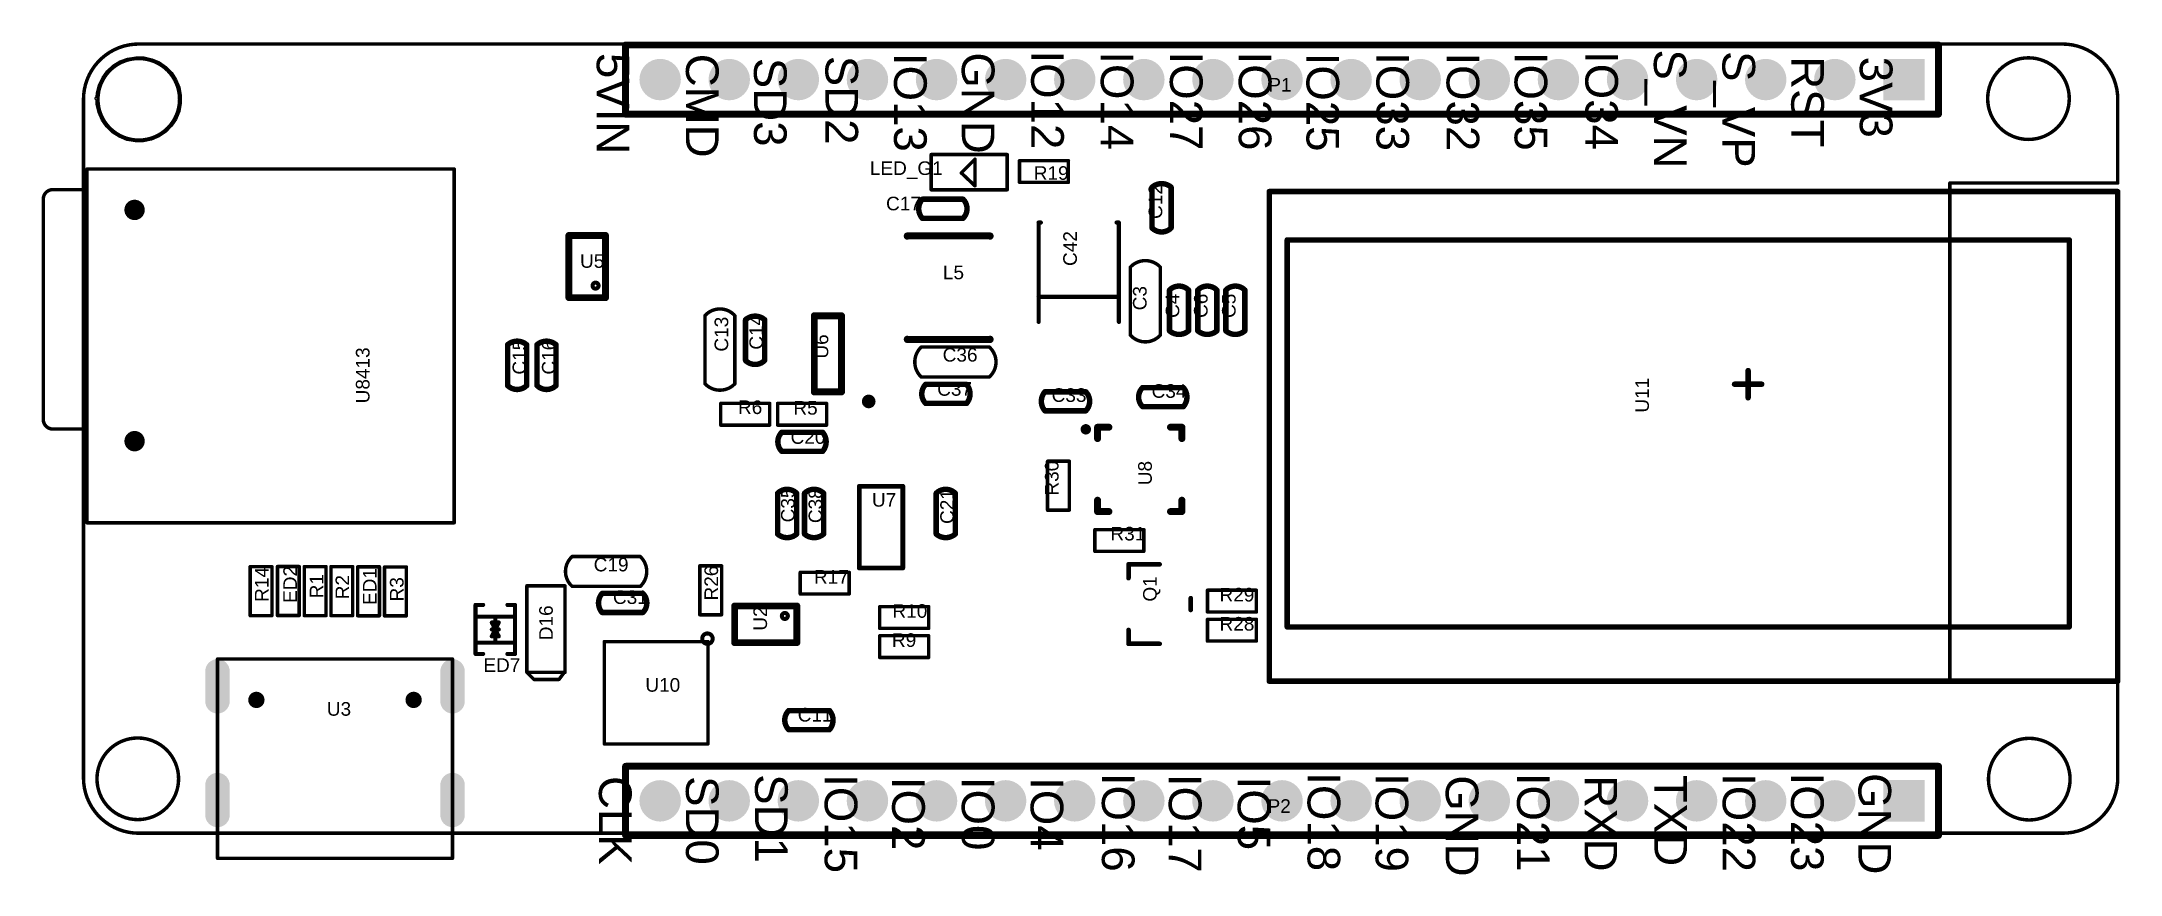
# Model space of a CAD drawing. Header units: millimetres. Extents: x 4.7 to 81.1, y 6.5 to 37.1.
import ezdxf

# ---------------------------------------------------------------- set-up
doc = ezdxf.new("R2010")
doc.units = ezdxf.units.MM
for name, color, linetype in [('KeepOutLayer', 6, 'Continuous'), ('MultiLayer', 9, 'Continuous'), ('PadHoleLayer', 156, 'Continuous'), ('TopOverlay', 2, 'Continuous')]:
    doc.layers.add(name, color=color, linetype=linetype)
doc.styles.add('Arial', font='arial.ttf', dxfattribs={"height": 0.2})

msp = doc.modelspace()

# ---------------------------------------------------------------- texts
at = {"layer": 'TopOverlay', "style": 'Arial'}
for s, height, rotation, p in [('S_VN', 1.2, 270, (63.98, 36.81)), ('5VIN', 1.2, 270, (25.12, 36.68)), ('CMD', 1.2, 270, (28.4, 36.65)), ('SD3', 1.2, 270, (30.9, 36.5)), ('SD2', 1.2, 270, (33.528, 36.576)), ('IO13', 1.2, 270, (36.05, 36.68)), ('GND', 1.2, 270, (38.54, 36.7)), ('IO12', 1.2, 270, (41.09, 36.77)), ('IO14', 1.2, 270, (43.65, 36.74)), ('IO27', 1.2, 270, (46.19, 36.73)), ('IO26', 1.2, 270, (48.72, 36.73)), ('IO25', 1.2, 270, (51.21, 36.69)), ('IO33', 1.2, 270, (53.78, 36.71)), ('IO32', 1.2, 270, (56.36, 36.7)), ('IO35', 1.2, 270, (58.86, 36.72)), ('IO34', 1.2, 270, (61.46, 36.75)), ('S_VP', 1.2, 270, (66.5, 36.75)), ('RST', 1.2, 270, (69.03, 36.56)), ('3V3', 1.2, 270, (71.55, 36.54)), ('C12', 0.5, 90, (45.908, 30.577)), ('C42', 0.5, 90, (42.77, 28.849)), ('C3', 0.5, 90, (45.332, 27.219)), ('C4', 0.5, 90, (46.535, 26.939)), ('C6', 0.5, 90, (47.575, 26.939)), ('C5', 0.5, 90, (48.605, 26.938)), ('C13', 0.5, 90, (29.953, 25.701)), ('C14', 0.5, 90, (31.233, 25.773)), ('C15', 0.5, 90, (22.527, 24.856)), ('C16', 0.5, 90, (23.607, 24.857)), ('U6', 0.5, 90, (33.632, 25.444)), ('U8413', 0.5, 90, (16.768, 23.799)), ('U11', 0.5, 90, (63.797, 23.458)), ('R30', 0.5, 90, (42.096, 20.41)), ('U8', 0.5, 90, (45.524, 20.791)), ('C35', 0.5, 90, (32.396, 19.425)), ('C38', 0.5, 90, (33.409, 19.397)), ('C21', 0.5, 90, (38.249, 19.367)), ('R14', 0.5, 90, (13.056, 16.504)), ('ED2', 0.5, 90, (14.1, 16.465)), ('ED1', 0.5, 90, (17.026, 16.387)), ('R26', 0.5, 90, (29.58, 16.554)), ('R1', 0.5, 90, (15.071, 16.633)), ('R2', 0.5, 90, (16.02, 16.598)), ('R3', 0.5, 90, (18.019, 16.519)), ('Q1', 0.5, 90, (45.705, 16.513)), ('D16', 0.5, 90, (23.505, 15.093)), ('U2', 0.5, 90, (31.38, 15.444)), ('CLK', 1.2, 270, (25.2, 10.1)), ('SD0', 1.2, 270, (28.4, 10.1)), ('SD1', 1.2, 270, (30.94, 10.17)), ('IO15', 1.2, 270, (33.5, 10.17)), ('IO16', 1.2, 270, (43.69, 10.22)), ('IO17', 1.2, 270, (46.15, 10.18)), ('IO18', 1.2, 270, (51.25, 10.24)), ('IO19', 1.2, 270, (53.75, 10.21)), ('GND', 1.2, 270, (56.33, 10.13)), ('IO21', 1.2, 270, (58.95, 10.22)), ('RXD', 1.2, 270, (61.43, 10.13)), ('TXD', 1.2, 270, (64, 10.14)), ('IO22', 1.2, 270, (66.51, 10.21)), ('IO23', 1.2, 270, (69.02, 10.23)), ('GND', 1.2, 270, (71.5, 10.21)), ('IO2', 1.2, 270, (35.98, 10.07)), ('IO0', 1.2, 270, (38.54, 10.07)), ('IO4', 1.2, 270, (41.07, 10.06)), ('IO5', 1.2, 270, (48.68, 10.08))]:
    msp.add_text(s, height=height, rotation=rotation, dxfattribs=at).set_placement(p)
for s, p in [('P1', (49.808, 35.258)), ('LED_G1', (35.161, 32.194)), ('R19', (41.186, 32.016)), ('C17', (35.756, 30.895)), ('U5', (24.506, 28.781)), ('L5', (37.845, 28.361)), ('C36', (37.837, 25.335)), ('C37', (37.635, 24.08)), ('C34', (45.516, 24.003)), ('R6', (30.313, 23.407)), ('R5', (32.349, 23.385)), ('C33', (41.841, 23.854)), ('C20', (32.245, 22.312)), ('U7', (35.237, 20.003)), ('R31', (44.004, 18.761)), ('C19', (25.008, 17.624)), ('R17', (33.105, 17.171)), ('C31', (25.717, 16.426)), ('R29', (48.014, 16.517)), ('R10', (35.991, 15.918)), ('R9', (35.972, 14.848)), ('R28', (48.014, 15.447)), ('ED7', (20.954, 13.93)), ('U10', (26.908, 13.2)), ('U3', (15.199, 12.318)), ('C11', (32.509, 12.104)), ('P2', (49.779, 8.748))]:
    msp.add_text(s, height=0.5, dxfattribs=at).set_placement(p)

# ---------------------------------------------------------------- blocks, each defined once
blk = doc.blocks.new('NANO_SIM_1')
at = {"layer": 'MultiLayer'}
h = blk.add_hatch(color=9, dxfattribs=at)
edge = h.paths.add_edge_path()
edge.add_arc((-7.47, -12.85), 0.375, 0, 360)
h = blk.add_hatch(color=9, dxfattribs=at)
edge = h.paths.add_edge_path()
edge.add_arc((1.03, -12.85), 0.375, 0, 360)
at = {"layer": 'PadHoleLayer'}
h = blk.add_hatch(color=156, dxfattribs=at)
edge = h.paths.add_edge_path()
edge.add_arc((-7.47, -12.85), 0.375, 0, 360)
h = blk.add_hatch(color=156, dxfattribs=at)
edge = h.paths.add_edge_path()
edge.add_arc((1.03, -12.85), 0.375, 0, 360)
at = {"layer": 'TopOverlay', "const_width": 0.127}
for points in [[(-8.97, -14.6), (-8.97, -1.1)], [(4.03, -1.1), (-8.97, -1.1)], [(4.03, -14.6), (4.03, -1.1)], [(4.03, -14.6), (-8.97, -14.6)], [(0.584, -14.605), (-8.216, -14.605)], [(-8.216, -15.855), (-8.216, -14.605)], [(0.584, -15.855), (0.584, -14.605)], [(0.234, -16.205), (-7.866, -16.205)]]:
    blk.add_lwpolyline(points, dxfattribs=at)
at = {"layer": 'TopOverlay', "const_width": 0.0635}
for points in [[(-9.002, -1.1, 1), (-8.938, -1.1, 1)], [(-9.002, -1.1, 1), (-8.938, -1.1, 1)], [(3.998, -1.1, 1), (4.062, -1.1, 1)], [(3.998, -1.1, 1), (4.062, -1.1, 1)], [(-9.002, -14.6, 1), (-8.938, -14.6, 1)], [(-9.002, -14.6, 1), (-8.938, -14.6, 1)], [(-8.248, -14.605, 1), (-8.184, -14.605, 1)], [(-8.248, -14.605, 1), (-8.184, -14.605, 1)], [(0.552, -14.605, 1), (0.616, -14.605, 1)], [(0.552, -14.605, 1), (0.616, -14.605, 1)], [(3.998, -14.6, 1), (4.062, -14.6, 1)], [(3.998, -14.6, 1), (4.062, -14.6, 1)], [(-8.248, -15.855, 1), (-8.184, -15.855, 1)], [(-8.248, -15.855, 1), (-8.184, -15.855, 1)], [(0.552, -15.855, 1), (0.616, -15.855, 1)], [(0.552, -15.855, 1), (0.616, -15.855, 1)], [(-7.898, -16.205, 1), (-7.834, -16.205, 1)], [(-7.898, -16.205, 1), (-7.834, -16.205, 1)], [(0.202, -16.205, 1), (0.266, -16.205, 1)], [(0.202, -16.205, 1), (0.266, -16.205, 1)]]:
    blk.add_lwpolyline(points, format="xyb", close=True, dxfattribs=at)
at = {"layer": 'TopOverlay', "const_width": 0.127}
for points in [[(-7.866, -16.205, -0.414214), (-8.216, -15.855)], [(0.584, -15.855, -0.414214), (0.234, -16.205)]]:
    blk.add_lwpolyline(points, format="xyb", dxfattribs=at)
blk = doc.blocks.new('WQFN_20_L3_0_W3_0_P0_40_BL_EP_2')
at = {"layer": 'TopOverlay', "const_width": 0.254}
for points in [[(-1.131, 1.55), (-1.55, 1.55)], [(-1.55, 1.131), (-1.55, 1.55)], [(1.55, 1.55), (1.131, 1.55)], [(1.55, 1.131), (1.55, 1.55)], [(-1.55, -1.55), (-1.55, -1.131)], [(-1.131, -1.55), (-1.55, -1.55)], [(1.55, -1.55), (1.131, -1.55)], [(1.55, -1.55), (1.55, -1.131)]]:
    blk.add_lwpolyline(points, dxfattribs=at)
at = {"layer": 'TopOverlay'}
for points, const_width in [([(-1.614, 1.55, 1), (-1.487, 1.55, 1)], 0.127), ([(-1.614, 1.55, 1), (-1.487, 1.55, 1)], 0.127), ([(-1.195, 1.55, 1), (-1.068, 1.55, 1)], 0.127), ([(1.068, 1.55, 1), (1.195, 1.55, 1)], 0.127), ([(1.486, 1.55, 1), (1.613, 1.55, 1)], 0.127), ([(1.486, 1.55, 1), (1.613, 1.55, 1)], 0.127), ([(-1.614, 1.131, 1), (-1.487, 1.131, 1)], 0.127), ([(1.486, 1.131, 1), (1.613, 1.131, 1)], 0.127), ([(-1.614, -1.131, 1), (-1.487, -1.131, 1)], 0.127), ([(-1.614, -1.55, 1), (-1.487, -1.55, 1)], 0.127), ([(-1.614, -1.55, 1), (-1.487, -1.55, 1)], 0.127), ([(-1.195, -1.55, 1), (-1.068, -1.55, 1)], 0.127), ([(1.068, -1.55, 1), (1.195, -1.55, 1)], 0.127), ([(1.486, -1.131, 1), (1.613, -1.131, 1)], 0.127), ([(1.486, -1.55, 1), (1.613, -1.55, 1)], 0.127), ([(1.486, -1.55, 1), (1.613, -1.55, 1)], 0.127), ([(-1.382, -1.981, 1), (-1.565, -1.981, 1)], 0.2), ([(-1.615, -1.981, 1), (-1.515, -1.981, 1)], 0.1), ([(-1.432, -1.981, 1), (-1.332, -1.981, 1)], 0.1)]:
    blk.add_lwpolyline(points, format="xyb", close=True, dxfattribs=dict(at, const_width=const_width))
blk = doc.blocks.new('SOT23_5_3')
at = {"layer": 'TopOverlay', "const_width": 0.178}
for points in [[(2.45, 2), (-0.55, 2)], [(-0.55, 0.4), (-0.55, 2)], [(2.45, 0.4), (2.45, 2)], [(2.45, 0.4), (-0.55, 0.4)]]:
    blk.add_lwpolyline(points, dxfattribs=at)
at = {"layer": 'TopOverlay', "const_width": 0.0889}
for points in [[(-0.594, 2, 1), (-0.506, 2, 1)], [(-0.594, 2, 1), (-0.506, 2, 1)], [(2.406, 2, 1), (2.494, 2, 1)], [(2.406, 2, 1), (2.494, 2, 1)], [(-0.594, 0.4, 1), (-0.506, 0.4, 1)], [(-0.594, 0.4, 1), (-0.506, 0.4, 1)], [(2.406, 0.4, 1), (2.494, 0.4, 1)], [(2.406, 0.4, 1), (2.494, 0.4, 1)]]:
    blk.add_lwpolyline(points, format="xyb", close=True, dxfattribs=at)
blk = doc.blocks.new('LC_SOT_23_5_4')
at = {"layer": 'TopOverlay', "const_width": 0.254}
for points in [[(-0.5, -1.4), (-0.5, 1.4)], [(-0.5, 1.4), (0.5, 1.4)], [(0.5, -1.4), (0.5, 1.4)], [(-0.5, -1.4), (0.5, -1.4)]]:
    blk.add_lwpolyline(points, dxfattribs=at)
at = {"layer": 'TopOverlay'}
for points, const_width in [([(-0.563, 1.4, 1), (-0.436, 1.4, 1)], 0.127), ([(-0.563, 1.4, 1), (-0.436, 1.4, 1)], 0.127), ([(0.437, 1.4, 1), (0.564, 1.4, 1)], 0.127), ([(0.437, 1.4, 1), (0.564, 1.4, 1)], 0.127), ([(-0.563, -1.4, 1), (-0.436, -1.4, 1)], 0.127), ([(-0.563, -1.4, 1), (-0.436, -1.4, 1)], 0.127), ([(0.437, -1.4, 1), (0.564, -1.4, 1)], 0.127), ([(0.437, -1.4, 1), (0.564, -1.4, 1)], 0.127), ([(1.625, -1.75, 1), (1.375, -1.75, 1)], 0.25), ([(1.313, -1.75, 1), (1.438, -1.75, 1)], 0.125), ([(1.563, -1.75, 1), (1.688, -1.75, 1)], 0.125)]:
    blk.add_lwpolyline(points, format="xyb", close=True, dxfattribs=dict(at, const_width=const_width))
blk = doc.blocks.new('SOT_363_5')
at = {"layer": 'TopOverlay'}
for points, const_width in [([(0, 0.635), (0, 1.981)], 0.254), ([(2.286, 1.981), (0, 1.981)], 0.254), ([(0.023, 0.767), (0.023, 1.905)], 0.15), ([(2.286, 0.635), (2.286, 1.981)], 0.254), ([(2.286, 0.635), (0, 0.635)], 0.254)]:
    blk.add_lwpolyline(points, dxfattribs=dict(at, const_width=const_width))
for points, const_width in [([(-0.064, 1.981, 1), (0.064, 1.981, 1)], 0.127), ([(-0.064, 1.981, 1), (0.064, 1.981, 1)], 0.127), ([(-0.014, 1.905, 1), (0.061, 1.905, 1)], 0.075), ([(1.953, 1.616, 1), (1.734, 1.616, 1)], 0.15), ([(1.696, 1.616, 1), (1.771, 1.616, 1)], 0.075), ([(1.916, 1.616, 1), (1.991, 1.616, 1)], 0.075), ([(2.223, 1.981, 1), (2.349, 1.981, 1)], 0.127), ([(2.223, 1.981, 1), (2.349, 1.981, 1)], 0.127), ([(-0.014, 0.767, 1), (0.061, 0.767, 1)], 0.075), ([(-0.064, 0.635, 1), (0.064, 0.635, 1)], 0.127), ([(-0.064, 0.635, 1), (0.064, 0.635, 1)], 0.127), ([(2.223, 0.635, 1), (2.349, 0.635, 1)], 0.127), ([(2.223, 0.635, 1), (2.349, 0.635, 1)], 0.127)]:
    blk.add_lwpolyline(points, format="xyb", close=True, dxfattribs=dict(at, const_width=const_width))
blk = doc.blocks.new('TYPE_C3_0_6')
at = {"layer": 'MultiLayer'}
h = blk.add_hatch(color=9, dxfattribs=at)
edge = h.paths.add_edge_path()
edge.add_arc((-4.32, -1.55), 0.45, 180, 360)
edge.add_line((-3.87, -1.55), (-3.87, -0.45))
edge.add_arc((-4.32, -0.45), 0.45, 0, 180)
edge.add_line((-4.77, -0.45), (-4.77, -1.55))
h = blk.add_hatch(color=9, dxfattribs=at)
edge = h.paths.add_edge_path()
edge.add_arc((4.32, -1.55), 0.45, 180, 360)
edge.add_line((4.77, -1.55), (4.77, -0.45))
edge.add_arc((4.32, -0.45), 0.45, 0, 180)
edge.add_line((3.87, -0.45), (3.87, -1.55))
h = blk.add_hatch(color=9, dxfattribs=at)
edge = h.paths.add_edge_path()
edge.add_arc((-2.89, -1.5), 0.3, 0, 360)
h = blk.add_hatch(color=9, dxfattribs=at)
edge = h.paths.add_edge_path()
edge.add_arc((2.89, -1.5), 0.3, 0, 360)
h = blk.add_hatch(color=9, dxfattribs=at)
edge = h.paths.add_edge_path()
edge.add_arc((-4.32, -5.73), 0.45, 180, 360)
edge.add_line((-3.87, -5.73), (-3.87, -4.63))
edge.add_arc((-4.32, -4.63), 0.45, 0, 180)
edge.add_line((-4.77, -4.63), (-4.77, -5.73))
h = blk.add_hatch(color=9, dxfattribs=at)
edge = h.paths.add_edge_path()
edge.add_arc((4.32, -5.73), 0.45, 180, 360)
edge.add_line((4.77, -5.73), (4.77, -4.63))
edge.add_arc((4.32, -4.63), 0.45, 0, 180)
edge.add_line((3.87, -4.63), (3.87, -5.73))
at = {"layer": 'PadHoleLayer'}
h = blk.add_hatch(color=156, dxfattribs=at)
edge = h.paths.add_edge_path()
edge.add_arc((-4.32, -1.4), 0.25, 180, 360)
edge.add_line((-4.07, -1.4), (-4.07, -0.6))
edge.add_arc((-4.32, -0.6), 0.25, 0, 180)
edge.add_line((-4.57, -0.6), (-4.57, -1.4))
h = blk.add_hatch(color=156, dxfattribs=at)
edge = h.paths.add_edge_path()
edge.add_arc((4.32, -1.4), 0.25, 180, 360)
edge.add_line((4.57, -1.4), (4.57, -0.6))
edge.add_arc((4.32, -0.6), 0.25, 0, 180)
edge.add_line((4.07, -0.6), (4.07, -1.4))
h = blk.add_hatch(color=156, dxfattribs=at)
edge = h.paths.add_edge_path()
edge.add_arc((-2.89, -1.5), 0.3, 0, 360)
h = blk.add_hatch(color=156, dxfattribs=at)
edge = h.paths.add_edge_path()
edge.add_arc((2.89, -1.5), 0.3, 0, 360)
h = blk.add_hatch(color=156, dxfattribs=at)
edge = h.paths.add_edge_path()
edge.add_arc((-4.32, -5.63), 0.2, 180, 360)
edge.add_line((-4.12, -5.63), (-4.12, -4.73))
edge.add_arc((-4.32, -4.73), 0.2, 0, 180)
edge.add_line((-4.52, -4.73), (-4.52, -5.63))
h = blk.add_hatch(color=156, dxfattribs=at)
edge = h.paths.add_edge_path()
edge.add_arc((4.32, -5.63), 0.2, 180, 360)
edge.add_line((4.52, -5.63), (4.52, -4.73))
edge.add_arc((4.32, -4.73), 0.2, 0, 180)
edge.add_line((4.12, -4.73), (4.12, -5.63))
at = {"layer": 'TopOverlay', "const_width": 0.127}
for points in [[(-4.32, 0), (4.32, 0)], [(-4.32, -7.32), (-4.32, 0)], [(4.32, -7.32), (4.32, 0)], [(-4.32, -7.32), (4.32, -7.32)]]:
    blk.add_lwpolyline(points, dxfattribs=at)
at = {"layer": 'TopOverlay', "const_width": 0.0635}
for points in [[(-4.352, 0, 1), (-4.288, 0, 1)], [(-4.352, 0, 1), (-4.288, 0, 1)], [(4.288, 0, 1), (4.352, 0, 1)], [(4.288, 0, 1), (4.352, 0, 1)], [(-4.352, -7.32, 1), (-4.288, -7.32, 1)], [(-4.352, -7.32, 1), (-4.288, -7.32, 1)], [(4.288, -7.32, 1), (4.352, -7.32, 1)], [(4.288, -7.32, 1), (4.352, -7.32, 1)]]:
    blk.add_lwpolyline(points, format="xyb", close=True, dxfattribs=at)
blk = doc.blocks.new('SOT_363_7')
at = {"layer": 'TopOverlay'}
for points, const_width in [([(0, 0.635), (0, 1.981)], 0.254), ([(0, 1.981), (2.286, 1.981)], 0.254), ([(0.023, 0.767), (0.023, 1.905)], 0.15), ([(2.286, 0.635), (2.286, 1.981)], 0.254), ([(0, 0.635), (2.286, 0.635)], 0.254)]:
    blk.add_lwpolyline(points, dxfattribs=dict(at, const_width=const_width))
for points, const_width in [([(-0.064, 1.981, 1), (0.064, 1.981, 1)], 0.127), ([(-0.064, 1.981, 1), (0.064, 1.981, 1)], 0.127), ([(-0.014, 1.905, 1), (0.061, 1.905, 1)], 0.075), ([(1.953, 1.616, 1), (1.734, 1.616, 1)], 0.15), ([(1.696, 1.616, 1), (1.771, 1.616, 1)], 0.075), ([(1.916, 1.616, 1), (1.991, 1.616, 1)], 0.075), ([(2.223, 1.981, 1), (2.349, 1.981, 1)], 0.127), ([(2.223, 1.981, 1), (2.349, 1.981, 1)], 0.127), ([(-0.014, 0.767, 1), (0.061, 0.767, 1)], 0.075), ([(-0.064, 0.635, 1), (0.064, 0.635, 1)], 0.127), ([(-0.064, 0.635, 1), (0.064, 0.635, 1)], 0.127), ([(2.223, 0.635, 1), (2.349, 0.635, 1)], 0.127), ([(2.223, 0.635, 1), (2.349, 0.635, 1)], 0.127)]:
    blk.add_lwpolyline(points, format="xyb", close=True, dxfattribs=dict(at, const_width=const_width))
blk = doc.blocks.new('QFN_39A_8')
at = {"layer": 'TopOverlay', "const_width": 0.2}
for points in [[(-23.749, 18.048), (7.44, 18.048)], [(-23.749, 0.051), (-23.749, 18.048)], [(7.44, 0.051), (7.44, 18.048)], [(-23.089, 16.27), (5.658, 16.27)], [(-23.089, 2.046), (-23.089, 16.27)], [(5.658, 2.046), (5.658, 16.27)], [(-6.145, 10.967), (-6.145, 11.467)], [(-6.645, 10.967), (-6.145, 10.967)], [(-6.145, 10.467), (-6.145, 10.967)], [(-6.145, 10.967), (-5.645, 10.967)], [(-23.089, 2.046), (5.658, 2.046)], [(-23.749, 0.051), (7.44, 0.051)]]:
    blk.add_lwpolyline(points, dxfattribs=at)
at = {"layer": 'TopOverlay', "const_width": 0.1}
for points in [[(-23.799, 18.048, 1), (-23.699, 18.048, 1)], [(-23.799, 18.048, 1), (-23.699, 18.048, 1)], [(7.39, 18.048, 1), (7.49, 18.048, 1)], [(7.39, 18.048, 1), (7.49, 18.048, 1)], [(-23.139, 16.27, 1), (-23.039, 16.27, 1)], [(-23.139, 16.27, 1), (-23.039, 16.27, 1)], [(5.608, 16.27, 1), (5.708, 16.27, 1)], [(5.608, 16.27, 1), (5.708, 16.27, 1)], [(-6.195, 11.467, 1), (-6.095, 11.467, 1)], [(-6.695, 10.967, 1), (-6.595, 10.967, 1)], [(-6.195, 10.967, 1), (-6.095, 10.967, 1)], [(-6.195, 10.967, 1), (-6.095, 10.967, 1)], [(-6.195, 10.967, 1), (-6.095, 10.967, 1)], [(-6.195, 10.967, 1), (-6.095, 10.967, 1)], [(-5.695, 10.967, 1), (-5.595, 10.967, 1)], [(-6.195, 10.467, 1), (-6.095, 10.467, 1)], [(-23.139, 2.046, 1), (-23.039, 2.046, 1)], [(-23.139, 2.046, 1), (-23.039, 2.046, 1)], [(5.608, 2.046, 1), (5.708, 2.046, 1)], [(5.608, 2.046, 1), (5.708, 2.046, 1)], [(-23.799, 0.051, 1), (-23.699, 0.051, 1)], [(-23.799, 0.051, 1), (-23.699, 0.051, 1)], [(7.39, 0.051, 1), (7.49, 0.051, 1)], [(7.39, 0.051, 1), (7.49, 0.051, 1)]]:
    blk.add_lwpolyline(points, format="xyb", close=True, dxfattribs=at)
blk = doc.blocks.new('QFN_25_9')
at = {"layer": 'TopOverlay'}
for points, const_width in [([(-3.498, 2.648, 1), (-3.882, 2.648, 1)], 0.15), ([(-3.919, 2.648, 1), (-3.844, 2.648, 1)], 0.075), ([(-3.613, 2.667, 1), (-3.55, 2.667, 1)], 0.0635), ([(-3.613, 2.667, 1), (-3.55, 2.667, 1)], 0.0635), ([(-3.535, 2.648, 1), (-3.46, 2.648, 1)], 0.075), ([(0.146, 2.667, 1), (0.21, 2.667, 1)], 0.0635), ([(0.146, 2.667, 1), (0.21, 2.667, 1)], 0.0635), ([(-3.613, -1.143, 1), (-3.55, -1.143, 1)], 0.0635), ([(-3.613, -1.143, 1), (-3.55, -1.143, 1)], 0.0635), ([(0.146, -1.143, 1), (0.21, -1.143, 1)], 0.0635), ([(0.146, -1.143, 1), (0.21, -1.143, 1)], 0.0635)]:
    blk.add_lwpolyline(points, format="xyb", close=True, dxfattribs=dict(at, const_width=const_width))
at = {"layer": 'TopOverlay', "const_width": 0.127}
for points in [[(-3.581, -1.143), (-3.581, 2.667)], [(0.178, 2.667), (-3.581, 2.667)], [(0.178, -1.143), (0.178, 2.667)], [(0.178, -1.143), (-3.581, -1.143)]]:
    blk.add_lwpolyline(points, dxfattribs=at)
blk = doc.blocks.new('R0402_23')
at = {"layer": 'TopOverlay', "const_width": 0.127}
for points in [[(-0.898, -0.392), (-0.898, 0.408)], [(-0.898, 0.408), (0.902, 0.408)], [(0.902, -0.392), (0.902, 0.408)], [(-0.898, -0.392), (0.902, -0.392)]]:
    blk.add_lwpolyline(points, dxfattribs=at)
at = {"layer": 'TopOverlay', "const_width": 0.0635}
for points in [[(-0.93, 0.408, 1), (-0.867, 0.408, 1)], [(-0.93, 0.408, 1), (-0.867, 0.408, 1)], [(0.87, 0.408, 1), (0.933, 0.408, 1)], [(0.87, 0.408, 1), (0.933, 0.408, 1)], [(-0.93, -0.392, 1), (-0.867, -0.392, 1)], [(-0.93, -0.392, 1), (-0.867, -0.392, 1)], [(0.87, -0.392, 1), (0.933, -0.392, 1)], [(0.87, -0.392, 1), (0.933, -0.392, 1)]]:
    blk.add_lwpolyline(points, format="xyb", close=True, dxfattribs=at)
blk = doc.blocks.new('R0402_26')
at = {"layer": 'TopOverlay', "const_width": 0.127}
for points in [[(-0.898, -0.392), (-0.898, 0.408)], [(-0.898, 0.408), (0.902, 0.408)], [(0.902, -0.392), (0.902, 0.408)], [(-0.898, -0.392), (0.902, -0.392)]]:
    blk.add_lwpolyline(points, dxfattribs=at)
at = {"layer": 'TopOverlay', "const_width": 0.0635}
for points in [[(-0.93, 0.408, 1), (-0.867, 0.408, 1)], [(-0.93, 0.408, 1), (-0.867, 0.408, 1)], [(0.87, 0.408, 1), (0.933, 0.408, 1)], [(0.87, 0.408, 1), (0.933, 0.408, 1)], [(-0.93, -0.392, 1), (-0.867, -0.392, 1)], [(-0.93, -0.392, 1), (-0.867, -0.392, 1)], [(0.87, -0.392, 1), (0.933, -0.392, 1)], [(0.87, -0.392, 1), (0.933, -0.392, 1)]]:
    blk.add_lwpolyline(points, format="xyb", close=True, dxfattribs=at)
blk = doc.blocks.new('R0402_27')
at = {"layer": 'TopOverlay', "const_width": 0.127}
for points in [[(-0.898, -0.392), (-0.898, 0.408)], [(-0.898, 0.408), (0.902, 0.408)], [(0.902, -0.392), (0.902, 0.408)], [(-0.898, -0.392), (0.902, -0.392)]]:
    blk.add_lwpolyline(points, dxfattribs=at)
at = {"layer": 'TopOverlay', "const_width": 0.0635}
for points in [[(-0.93, 0.408, 1), (-0.867, 0.408, 1)], [(-0.93, 0.408, 1), (-0.867, 0.408, 1)], [(0.87, 0.408, 1), (0.933, 0.408, 1)], [(0.87, 0.408, 1), (0.933, 0.408, 1)], [(-0.93, -0.392, 1), (-0.867, -0.392, 1)], [(-0.93, -0.392, 1), (-0.867, -0.392, 1)], [(0.87, -0.392, 1), (0.933, -0.392, 1)], [(0.87, -0.392, 1), (0.933, -0.392, 1)]]:
    blk.add_lwpolyline(points, format="xyb", close=True, dxfattribs=at)
blk = doc.blocks.new('R0402_32')
at = {"layer": 'TopOverlay', "const_width": 0.127}
for points in [[(-0.898, -0.392), (-0.898, 0.408)], [(-0.898, 0.408), (0.902, 0.408)], [(0.902, -0.392), (0.902, 0.408)], [(-0.898, -0.392), (0.902, -0.392)]]:
    blk.add_lwpolyline(points, dxfattribs=at)
at = {"layer": 'TopOverlay', "const_width": 0.0635}
for points in [[(-0.93, 0.408, 1), (-0.867, 0.408, 1)], [(-0.93, 0.408, 1), (-0.867, 0.408, 1)], [(0.87, 0.408, 1), (0.933, 0.408, 1)], [(0.87, 0.408, 1), (0.933, 0.408, 1)], [(-0.93, -0.392, 1), (-0.867, -0.392, 1)], [(-0.93, -0.392, 1), (-0.867, -0.392, 1)], [(0.87, -0.392, 1), (0.933, -0.392, 1)], [(0.87, -0.392, 1), (0.933, -0.392, 1)]]:
    blk.add_lwpolyline(points, format="xyb", close=True, dxfattribs=at)
blk = doc.blocks.new('R0402_33')
at = {"layer": 'TopOverlay', "const_width": 0.127}
for points in [[(-0.898, 0.408), (-0.898, -0.392)], [(-0.898, 0.408), (0.902, 0.408)], [(0.902, 0.408), (0.902, -0.392)], [(-0.898, -0.392), (0.902, -0.392)]]:
    blk.add_lwpolyline(points, dxfattribs=at)
at = {"layer": 'TopOverlay', "const_width": 0.0635}
for points in [[(-0.93, 0.408, 1), (-0.867, 0.408, 1)], [(-0.93, 0.408, 1), (-0.867, 0.408, 1)], [(0.87, 0.408, 1), (0.933, 0.408, 1)], [(0.87, 0.408, 1), (0.933, 0.408, 1)], [(-0.93, -0.392, 1), (-0.867, -0.392, 1)], [(-0.93, -0.392, 1), (-0.867, -0.392, 1)], [(0.87, -0.392, 1), (0.933, -0.392, 1)], [(0.87, -0.392, 1), (0.933, -0.392, 1)]]:
    blk.add_lwpolyline(points, format="xyb", close=True, dxfattribs=at)
blk = doc.blocks.new('R0402_34')
at = {"layer": 'TopOverlay', "const_width": 0.127}
for points in [[(-0.898, -0.392), (-0.898, 0.408)], [(0.902, 0.408), (-0.898, 0.408)], [(0.902, -0.392), (0.902, 0.408)], [(0.902, -0.392), (-0.898, -0.392)]]:
    blk.add_lwpolyline(points, dxfattribs=at)
at = {"layer": 'TopOverlay', "const_width": 0.0635}
for points in [[(-0.93, 0.408, 1), (-0.867, 0.408, 1)], [(-0.93, 0.408, 1), (-0.867, 0.408, 1)], [(0.87, 0.408, 1), (0.933, 0.408, 1)], [(0.87, 0.408, 1), (0.933, 0.408, 1)], [(-0.93, -0.392, 1), (-0.867, -0.392, 1)], [(-0.93, -0.392, 1), (-0.867, -0.392, 1)], [(0.87, -0.392, 1), (0.933, -0.392, 1)], [(0.87, -0.392, 1), (0.933, -0.392, 1)]]:
    blk.add_lwpolyline(points, format="xyb", close=True, dxfattribs=at)
blk = doc.blocks.new('R0402_35')
at = {"layer": 'TopOverlay', "const_width": 0.127}
for points in [[(-0.898, 0.408), (-0.898, -0.392)], [(0.902, 0.408), (-0.898, 0.408)], [(0.902, 0.408), (0.902, -0.392)], [(0.902, -0.392), (-0.898, -0.392)]]:
    blk.add_lwpolyline(points, dxfattribs=at)
at = {"layer": 'TopOverlay', "const_width": 0.0635}
for points in [[(-0.93, 0.408, 1), (-0.867, 0.408, 1)], [(-0.93, 0.408, 1), (-0.867, 0.408, 1)], [(0.87, 0.408, 1), (0.933, 0.408, 1)], [(0.87, 0.408, 1), (0.933, 0.408, 1)], [(-0.93, -0.392, 1), (-0.867, -0.392, 1)], [(-0.93, -0.392, 1), (-0.867, -0.392, 1)], [(0.87, -0.392, 1), (0.933, -0.392, 1)], [(0.87, -0.392, 1), (0.933, -0.392, 1)]]:
    blk.add_lwpolyline(points, format="xyb", close=True, dxfattribs=at)
blk = doc.blocks.new('R0402_36')
at = {"layer": 'TopOverlay', "const_width": 0.127}
for points in [[(-0.898, 0.408), (-0.898, -0.392)], [(0.902, 0.408), (-0.898, 0.408)], [(0.902, 0.408), (0.902, -0.392)], [(0.902, -0.392), (-0.898, -0.392)]]:
    blk.add_lwpolyline(points, dxfattribs=at)
at = {"layer": 'TopOverlay', "const_width": 0.0635}
for points in [[(-0.93, 0.408, 1), (-0.867, 0.408, 1)], [(-0.93, 0.408, 1), (-0.867, 0.408, 1)], [(0.87, 0.408, 1), (0.933, 0.408, 1)], [(0.87, 0.408, 1), (0.933, 0.408, 1)], [(-0.93, -0.392, 1), (-0.867, -0.392, 1)], [(-0.93, -0.392, 1), (-0.867, -0.392, 1)], [(0.87, -0.392, 1), (0.933, -0.392, 1)], [(0.87, -0.392, 1), (0.933, -0.392, 1)]]:
    blk.add_lwpolyline(points, format="xyb", close=True, dxfattribs=at)
blk = doc.blocks.new('R0402_37')
at = {"layer": 'TopOverlay', "const_width": 0.127}
for points in [[(-0.898, -0.392), (-0.898, 0.408)], [(0.902, 0.408), (-0.898, 0.408)], [(0.902, -0.392), (0.902, 0.408)], [(0.902, -0.392), (-0.898, -0.392)]]:
    blk.add_lwpolyline(points, dxfattribs=at)
at = {"layer": 'TopOverlay', "const_width": 0.0635}
for points in [[(-0.93, 0.408, 1), (-0.867, 0.408, 1)], [(-0.93, 0.408, 1), (-0.867, 0.408, 1)], [(0.87, 0.408, 1), (0.933, 0.408, 1)], [(0.87, 0.408, 1), (0.933, 0.408, 1)], [(-0.93, -0.392, 1), (-0.867, -0.392, 1)], [(-0.93, -0.392, 1), (-0.867, -0.392, 1)], [(0.87, -0.392, 1), (0.933, -0.392, 1)], [(0.87, -0.392, 1), (0.933, -0.392, 1)]]:
    blk.add_lwpolyline(points, format="xyb", close=True, dxfattribs=at)
blk = doc.blocks.new('R0402_41')
at = {"layer": 'TopOverlay', "const_width": 0.127}
for points in [[(-0.898, -0.392), (-0.898, 0.408)], [(0.902, 0.408), (-0.898, 0.408)], [(0.902, -0.392), (0.902, 0.408)], [(0.902, -0.392), (-0.898, -0.392)]]:
    blk.add_lwpolyline(points, dxfattribs=at)
at = {"layer": 'TopOverlay', "const_width": 0.0635}
for points in [[(-0.93, 0.408, 1), (-0.867, 0.408, 1)], [(-0.93, 0.408, 1), (-0.867, 0.408, 1)], [(0.87, 0.408, 1), (0.933, 0.408, 1)], [(0.87, 0.408, 1), (0.933, 0.408, 1)], [(-0.93, -0.392, 1), (-0.867, -0.392, 1)], [(-0.93, -0.392, 1), (-0.867, -0.392, 1)], [(0.87, -0.392, 1), (0.933, -0.392, 1)], [(0.87, -0.392, 1), (0.933, -0.392, 1)]]:
    blk.add_lwpolyline(points, format="xyb", close=True, dxfattribs=at)
blk = doc.blocks.new('R0402_42')
at = {"layer": 'TopOverlay', "const_width": 0.127}
for points in [[(-0.898, 0.408), (-0.898, -0.392)], [(0.902, 0.408), (-0.898, 0.408)], [(0.902, 0.408), (0.902, -0.392)], [(0.902, -0.392), (-0.898, -0.392)]]:
    blk.add_lwpolyline(points, dxfattribs=at)
at = {"layer": 'TopOverlay', "const_width": 0.0635}
for points in [[(-0.93, 0.408, 1), (-0.867, 0.408, 1)], [(-0.93, 0.408, 1), (-0.867, 0.408, 1)], [(0.87, 0.408, 1), (0.933, 0.408, 1)], [(0.87, 0.408, 1), (0.933, 0.408, 1)], [(-0.93, -0.392, 1), (-0.867, -0.392, 1)], [(-0.93, -0.392, 1), (-0.867, -0.392, 1)], [(0.87, -0.392, 1), (0.933, -0.392, 1)], [(0.87, -0.392, 1), (0.933, -0.392, 1)]]:
    blk.add_lwpolyline(points, format="xyb", close=True, dxfattribs=at)
blk = doc.blocks.new('R0402_44')
at = {"layer": 'TopOverlay', "const_width": 0.127}
for points in [[(-0.898, 0.408), (-0.898, -0.392)], [(0.902, 0.408), (-0.898, 0.408)], [(0.902, 0.408), (0.902, -0.392)], [(0.902, -0.392), (-0.898, -0.392)]]:
    blk.add_lwpolyline(points, dxfattribs=at)
at = {"layer": 'TopOverlay', "const_width": 0.0635}
for points in [[(-0.93, 0.408, 1), (-0.867, 0.408, 1)], [(-0.93, 0.408, 1), (-0.867, 0.408, 1)], [(0.87, 0.408, 1), (0.933, 0.408, 1)], [(0.87, 0.408, 1), (0.933, 0.408, 1)], [(-0.93, -0.392, 1), (-0.867, -0.392, 1)], [(-0.93, -0.392, 1), (-0.867, -0.392, 1)], [(0.87, -0.392, 1), (0.933, -0.392, 1)], [(0.87, -0.392, 1), (0.933, -0.392, 1)]]:
    blk.add_lwpolyline(points, format="xyb", close=True, dxfattribs=at)
blk = doc.blocks.new('R0402_47')
at = {"layer": 'TopOverlay', "const_width": 0.127}
for points in [[(-0.898, -0.392), (-0.898, 0.408)], [(0.902, 0.408), (-0.898, 0.408)], [(0.902, -0.392), (0.902, 0.408)], [(0.902, -0.392), (-0.898, -0.392)]]:
    blk.add_lwpolyline(points, dxfattribs=at)
at = {"layer": 'TopOverlay', "const_width": 0.0635}
for points in [[(-0.93, 0.408, 1), (-0.867, 0.408, 1)], [(-0.93, 0.408, 1), (-0.867, 0.408, 1)], [(0.87, 0.408, 1), (0.933, 0.408, 1)], [(0.87, 0.408, 1), (0.933, 0.408, 1)], [(-0.93, -0.392, 1), (-0.867, -0.392, 1)], [(-0.93, -0.392, 1), (-0.867, -0.392, 1)], [(0.87, -0.392, 1), (0.933, -0.392, 1)], [(0.87, -0.392, 1), (0.933, -0.392, 1)]]:
    blk.add_lwpolyline(points, format="xyb", close=True, dxfattribs=at)
blk = doc.blocks.new('R0402_51')
at = {"layer": 'TopOverlay', "const_width": 0.127}
for points in [[(-0.898, -0.392), (-0.898, 0.408)], [(-0.898, 0.408), (0.902, 0.408)], [(0.902, -0.392), (0.902, 0.408)], [(-0.898, -0.392), (0.902, -0.392)]]:
    blk.add_lwpolyline(points, dxfattribs=at)
at = {"layer": 'TopOverlay', "const_width": 0.0635}
for points in [[(-0.93, 0.408, 1), (-0.867, 0.408, 1)], [(-0.93, 0.408, 1), (-0.867, 0.408, 1)], [(0.87, 0.408, 1), (0.933, 0.408, 1)], [(0.87, 0.408, 1), (0.933, 0.408, 1)], [(-0.93, -0.392, 1), (-0.867, -0.392, 1)], [(-0.93, -0.392, 1), (-0.867, -0.392, 1)], [(0.87, -0.392, 1), (0.933, -0.392, 1)], [(0.87, -0.392, 1), (0.933, -0.392, 1)]]:
    blk.add_lwpolyline(points, format="xyb", close=True, dxfattribs=at)
blk = doc.blocks.new('R0402_52')
at = {"layer": 'TopOverlay', "const_width": 0.127}
for points in [[(-0.898, -0.392), (-0.898, 0.408)], [(0.902, 0.408), (-0.898, 0.408)], [(0.902, -0.392), (0.902, 0.408)], [(0.902, -0.392), (-0.898, -0.392)]]:
    blk.add_lwpolyline(points, dxfattribs=at)
at = {"layer": 'TopOverlay', "const_width": 0.0635}
for points in [[(-0.93, 0.408, 1), (-0.867, 0.408, 1)], [(-0.93, 0.408, 1), (-0.867, 0.408, 1)], [(0.87, 0.408, 1), (0.933, 0.408, 1)], [(0.87, 0.408, 1), (0.933, 0.408, 1)], [(-0.93, -0.392, 1), (-0.867, -0.392, 1)], [(-0.93, -0.392, 1), (-0.867, -0.392, 1)], [(0.87, -0.392, 1), (0.933, -0.392, 1)], [(0.87, -0.392, 1), (0.933, -0.392, 1)]]:
    blk.add_lwpolyline(points, format="xyb", close=True, dxfattribs=at)
blk = doc.blocks.new('SOT_23___BCE_53')
at = {"layer": 'TopOverlay', "const_width": 0.17}
for points in [[(-1.458, 1.143), (-1.458, 0)], [(-1.458, 1.143), (-0.95, 1.143)], [(0.955, 1.143), (1.463, 1.143)], [(1.463, 1.143), (1.463, 0)], [(-0.213, -1.143), (0.218, -1.143)]]:
    blk.add_lwpolyline(points, dxfattribs=at)
at = {"layer": 'TopOverlay', "const_width": 0.085}
for points in [[(-1.501, 1.143, 1), (-1.416, 1.143, 1)], [(-1.501, 1.143, 1), (-1.416, 1.143, 1)], [(-0.993, 1.143, 1), (-0.908, 1.143, 1)], [(0.912, 1.143, 1), (0.997, 1.143, 1)], [(1.42, 1.143, 1), (1.505, 1.143, 1)], [(1.42, 1.143, 1), (1.505, 1.143, 1)], [(-1.501, 0, 1), (-1.416, 0, 1)], [(1.42, 0, 1), (1.505, 0, 1)], [(-0.256, -1.143, 1), (-0.171, -1.143, 1)], [(0.176, -1.143, 1), (0.261, -1.143, 1)]]:
    blk.add_lwpolyline(points, format="xyb", close=True, dxfattribs=at)
blk = doc.blocks.new('HDR_TH_19P_P2_54_V_M_54')
at = {"layer": 'MultiLayer'}
blk.add_hatch(color=9, dxfattribs=at).paths.add_polyline_path([(-23.622, 0.762), (-22.098, 0.762), (-22.098, -0.762), (-23.622, -0.762)])
h = blk.add_hatch(color=9, dxfattribs=at)
edge = h.paths.add_edge_path()
edge.add_arc((-20.32, 0), 0.762, 0, 360)
h = blk.add_hatch(color=9, dxfattribs=at)
edge = h.paths.add_edge_path()
edge.add_arc((-17.78, 0), 0.762, 0, 360)
h = blk.add_hatch(color=9, dxfattribs=at)
edge = h.paths.add_edge_path()
edge.add_arc((-15.24, 0), 0.762, 0, 360)
h = blk.add_hatch(color=9, dxfattribs=at)
edge = h.paths.add_edge_path()
edge.add_arc((-12.7, 0), 0.762, 0, 360)
h = blk.add_hatch(color=9, dxfattribs=at)
edge = h.paths.add_edge_path()
edge.add_arc((-10.16, 0), 0.762, 0, 360)
h = blk.add_hatch(color=9, dxfattribs=at)
edge = h.paths.add_edge_path()
edge.add_arc((-7.62, 0), 0.762, 0, 360)
h = blk.add_hatch(color=9, dxfattribs=at)
edge = h.paths.add_edge_path()
edge.add_arc((-5.08, 0), 0.762, 0, 360)
h = blk.add_hatch(color=9, dxfattribs=at)
edge = h.paths.add_edge_path()
edge.add_arc((-2.54, 0), 0.762, 0, 360)
h = blk.add_hatch(color=9, dxfattribs=at)
edge = h.paths.add_edge_path()
edge.add_arc((0, 0), 0.762, 0, 360)
h = blk.add_hatch(color=9, dxfattribs=at)
edge = h.paths.add_edge_path()
edge.add_arc((2.54, 0), 0.762, 0, 360)
h = blk.add_hatch(color=9, dxfattribs=at)
edge = h.paths.add_edge_path()
edge.add_arc((5.08, 0), 0.762, 0, 360)
h = blk.add_hatch(color=9, dxfattribs=at)
edge = h.paths.add_edge_path()
edge.add_arc((7.62, 0), 0.762, 0, 360)
h = blk.add_hatch(color=9, dxfattribs=at)
edge = h.paths.add_edge_path()
edge.add_arc((10.16, 0), 0.762, 0, 360)
h = blk.add_hatch(color=9, dxfattribs=at)
edge = h.paths.add_edge_path()
edge.add_arc((12.7, 0), 0.762, 0, 360)
h = blk.add_hatch(color=9, dxfattribs=at)
edge = h.paths.add_edge_path()
edge.add_arc((15.24, 0), 0.762, 0, 360)
h = blk.add_hatch(color=9, dxfattribs=at)
edge = h.paths.add_edge_path()
edge.add_arc((17.78, 0), 0.762, 0, 360)
h = blk.add_hatch(color=9, dxfattribs=at)
edge = h.paths.add_edge_path()
edge.add_arc((20.32, 0), 0.762, 0, 360)
h = blk.add_hatch(color=9, dxfattribs=at)
edge = h.paths.add_edge_path()
edge.add_arc((22.86, 0), 0.762, 0, 360)
at = {"layer": 'PadHoleLayer'}
h = blk.add_hatch(color=156, dxfattribs=at)
edge = h.paths.add_edge_path()
edge.add_arc((-22.86, 0), 0.525, 0, 360)
h = blk.add_hatch(color=156, dxfattribs=at)
edge = h.paths.add_edge_path()
edge.add_arc((-20.32, 0), 0.525, 0, 360)
h = blk.add_hatch(color=156, dxfattribs=at)
edge = h.paths.add_edge_path()
edge.add_arc((-17.78, 0), 0.525, 0, 360)
h = blk.add_hatch(color=156, dxfattribs=at)
edge = h.paths.add_edge_path()
edge.add_arc((-15.24, 0), 0.525, 0, 360)
h = blk.add_hatch(color=156, dxfattribs=at)
edge = h.paths.add_edge_path()
edge.add_arc((-12.7, 0), 0.525, 0, 360)
h = blk.add_hatch(color=156, dxfattribs=at)
edge = h.paths.add_edge_path()
edge.add_arc((-10.16, 0), 0.525, 0, 360)
h = blk.add_hatch(color=156, dxfattribs=at)
edge = h.paths.add_edge_path()
edge.add_arc((-7.62, 0), 0.525, 0, 360)
h = blk.add_hatch(color=156, dxfattribs=at)
edge = h.paths.add_edge_path()
edge.add_arc((-5.08, 0), 0.525, 0, 360)
h = blk.add_hatch(color=156, dxfattribs=at)
edge = h.paths.add_edge_path()
edge.add_arc((-2.54, 0), 0.525, 0, 360)
h = blk.add_hatch(color=156, dxfattribs=at)
edge = h.paths.add_edge_path()
edge.add_arc((0, 0), 0.525, 0, 360)
h = blk.add_hatch(color=156, dxfattribs=at)
edge = h.paths.add_edge_path()
edge.add_arc((2.54, 0), 0.525, 0, 360)
h = blk.add_hatch(color=156, dxfattribs=at)
edge = h.paths.add_edge_path()
edge.add_arc((5.08, 0), 0.525, 0, 360)
h = blk.add_hatch(color=156, dxfattribs=at)
edge = h.paths.add_edge_path()
edge.add_arc((7.62, 0), 0.525, 0, 360)
h = blk.add_hatch(color=156, dxfattribs=at)
edge = h.paths.add_edge_path()
edge.add_arc((10.16, 0), 0.525, 0, 360)
h = blk.add_hatch(color=156, dxfattribs=at)
edge = h.paths.add_edge_path()
edge.add_arc((12.7, 0), 0.525, 0, 360)
h = blk.add_hatch(color=156, dxfattribs=at)
edge = h.paths.add_edge_path()
edge.add_arc((15.24, 0), 0.525, 0, 360)
h = blk.add_hatch(color=156, dxfattribs=at)
edge = h.paths.add_edge_path()
edge.add_arc((17.78, 0), 0.525, 0, 360)
h = blk.add_hatch(color=156, dxfattribs=at)
edge = h.paths.add_edge_path()
edge.add_arc((20.32, 0), 0.525, 0, 360)
h = blk.add_hatch(color=156, dxfattribs=at)
edge = h.paths.add_edge_path()
edge.add_arc((22.86, 0), 0.525, 0, 360)
at = {"layer": 'TopOverlay', "const_width": 0.254}
for points in [[(24.13, 1.27), (-24.13, 1.27)], [(-24.13, 1.27), (-24.13, -1.27)], [(24.13, 1.27), (24.13, -1.27)], [(24.13, -1.27), (-24.13, -1.27)]]:
    blk.add_lwpolyline(points, dxfattribs=at)
at = {"layer": 'TopOverlay', "const_width": 0.127}
for points in [[(-24.1935, 1.27, 1), (-24.0665, 1.27, 1)], [(-24.1935, 1.27, 1), (-24.0665, 1.27, 1)], [(24.0665, 1.27, 1), (24.1935, 1.27, 1)], [(24.0665, 1.27, 1), (24.1935, 1.27, 1)], [(-24.1935, -1.27, 1), (-24.0665, -1.27, 1)], [(-24.1935, -1.27, 1), (-24.0665, -1.27, 1)], [(24.0665, -1.27, 1), (24.1935, -1.27, 1)], [(24.0665, -1.27, 1), (24.1935, -1.27, 1)]]:
    blk.add_lwpolyline(points, format="xyb", close=True, dxfattribs=at)
blk = doc.blocks.new('HDR_TH_19P_P2_54_V_M_55')
at = {"layer": 'MultiLayer'}
blk.add_hatch(color=9, dxfattribs=at).paths.add_polyline_path([(-23.622, 0.762), (-22.098, 0.762), (-22.098, -0.762), (-23.622, -0.762)])
h = blk.add_hatch(color=9, dxfattribs=at)
edge = h.paths.add_edge_path()
edge.add_arc((-20.32, 0), 0.762, 0, 360)
h = blk.add_hatch(color=9, dxfattribs=at)
edge = h.paths.add_edge_path()
edge.add_arc((-17.78, 0), 0.762, 0, 360)
h = blk.add_hatch(color=9, dxfattribs=at)
edge = h.paths.add_edge_path()
edge.add_arc((-15.24, 0), 0.762, 0, 360)
h = blk.add_hatch(color=9, dxfattribs=at)
edge = h.paths.add_edge_path()
edge.add_arc((-12.7, 0), 0.762, 0, 360)
h = blk.add_hatch(color=9, dxfattribs=at)
edge = h.paths.add_edge_path()
edge.add_arc((-10.16, 0), 0.762, 0, 360)
h = blk.add_hatch(color=9, dxfattribs=at)
edge = h.paths.add_edge_path()
edge.add_arc((-7.62, 0), 0.762, 0, 360)
h = blk.add_hatch(color=9, dxfattribs=at)
edge = h.paths.add_edge_path()
edge.add_arc((-5.08, 0), 0.762, 0, 360)
h = blk.add_hatch(color=9, dxfattribs=at)
edge = h.paths.add_edge_path()
edge.add_arc((-2.54, 0), 0.762, 0, 360)
h = blk.add_hatch(color=9, dxfattribs=at)
edge = h.paths.add_edge_path()
edge.add_arc((0, 0), 0.762, 0, 360)
h = blk.add_hatch(color=9, dxfattribs=at)
edge = h.paths.add_edge_path()
edge.add_arc((2.54, 0), 0.762, 0, 360)
h = blk.add_hatch(color=9, dxfattribs=at)
edge = h.paths.add_edge_path()
edge.add_arc((5.08, 0), 0.762, 0, 360)
h = blk.add_hatch(color=9, dxfattribs=at)
edge = h.paths.add_edge_path()
edge.add_arc((7.62, 0), 0.762, 0, 360)
h = blk.add_hatch(color=9, dxfattribs=at)
edge = h.paths.add_edge_path()
edge.add_arc((10.16, 0), 0.762, 0, 360)
h = blk.add_hatch(color=9, dxfattribs=at)
edge = h.paths.add_edge_path()
edge.add_arc((12.7, 0), 0.762, 0, 360)
h = blk.add_hatch(color=9, dxfattribs=at)
edge = h.paths.add_edge_path()
edge.add_arc((15.24, 0), 0.762, 0, 360)
h = blk.add_hatch(color=9, dxfattribs=at)
edge = h.paths.add_edge_path()
edge.add_arc((17.78, 0), 0.762, 0, 360)
h = blk.add_hatch(color=9, dxfattribs=at)
edge = h.paths.add_edge_path()
edge.add_arc((20.32, 0), 0.762, 0, 360)
h = blk.add_hatch(color=9, dxfattribs=at)
edge = h.paths.add_edge_path()
edge.add_arc((22.86, 0), 0.762, 0, 360)
at = {"layer": 'PadHoleLayer'}
h = blk.add_hatch(color=156, dxfattribs=at)
edge = h.paths.add_edge_path()
edge.add_arc((-22.86, 0), 0.525, 0, 360)
h = blk.add_hatch(color=156, dxfattribs=at)
edge = h.paths.add_edge_path()
edge.add_arc((-20.32, 0), 0.525, 0, 360)
h = blk.add_hatch(color=156, dxfattribs=at)
edge = h.paths.add_edge_path()
edge.add_arc((-17.78, 0), 0.525, 0, 360)
h = blk.add_hatch(color=156, dxfattribs=at)
edge = h.paths.add_edge_path()
edge.add_arc((-15.24, 0), 0.525, 0, 360)
h = blk.add_hatch(color=156, dxfattribs=at)
edge = h.paths.add_edge_path()
edge.add_arc((-12.7, 0), 0.525, 0, 360)
h = blk.add_hatch(color=156, dxfattribs=at)
edge = h.paths.add_edge_path()
edge.add_arc((-10.16, 0), 0.525, 0, 360)
h = blk.add_hatch(color=156, dxfattribs=at)
edge = h.paths.add_edge_path()
edge.add_arc((-7.62, 0), 0.525, 0, 360)
h = blk.add_hatch(color=156, dxfattribs=at)
edge = h.paths.add_edge_path()
edge.add_arc((-5.08, 0), 0.525, 0, 360)
h = blk.add_hatch(color=156, dxfattribs=at)
edge = h.paths.add_edge_path()
edge.add_arc((-2.54, 0), 0.525, 0, 360)
h = blk.add_hatch(color=156, dxfattribs=at)
edge = h.paths.add_edge_path()
edge.add_arc((0, 0), 0.525, 0, 360)
h = blk.add_hatch(color=156, dxfattribs=at)
edge = h.paths.add_edge_path()
edge.add_arc((2.54, 0), 0.525, 0, 360)
h = blk.add_hatch(color=156, dxfattribs=at)
edge = h.paths.add_edge_path()
edge.add_arc((5.08, 0), 0.525, 0, 360)
h = blk.add_hatch(color=156, dxfattribs=at)
edge = h.paths.add_edge_path()
edge.add_arc((7.62, 0), 0.525, 0, 360)
h = blk.add_hatch(color=156, dxfattribs=at)
edge = h.paths.add_edge_path()
edge.add_arc((10.16, 0), 0.525, 0, 360)
h = blk.add_hatch(color=156, dxfattribs=at)
edge = h.paths.add_edge_path()
edge.add_arc((12.7, 0), 0.525, 0, 360)
h = blk.add_hatch(color=156, dxfattribs=at)
edge = h.paths.add_edge_path()
edge.add_arc((15.24, 0), 0.525, 0, 360)
h = blk.add_hatch(color=156, dxfattribs=at)
edge = h.paths.add_edge_path()
edge.add_arc((17.78, 0), 0.525, 0, 360)
h = blk.add_hatch(color=156, dxfattribs=at)
edge = h.paths.add_edge_path()
edge.add_arc((20.32, 0), 0.525, 0, 360)
h = blk.add_hatch(color=156, dxfattribs=at)
edge = h.paths.add_edge_path()
edge.add_arc((22.86, 0), 0.525, 0, 360)
at = {"layer": 'TopOverlay', "const_width": 0.254}
for points in [[(24.13, 1.27), (-24.13, 1.27)], [(-24.13, 1.27), (-24.13, -1.27)], [(24.13, 1.27), (24.13, -1.27)], [(24.13, -1.27), (-24.13, -1.27)]]:
    blk.add_lwpolyline(points, dxfattribs=at)
at = {"layer": 'TopOverlay', "const_width": 0.127}
for points in [[(-24.1935, 1.27, 1), (-24.0665, 1.27, 1)], [(-24.1935, 1.27, 1), (-24.0665, 1.27, 1)], [(24.0665, 1.27, 1), (24.1935, 1.27, 1)], [(24.0665, 1.27, 1), (24.1935, 1.27, 1)], [(-24.1935, -1.27, 1), (-24.0665, -1.27, 1)], [(-24.1935, -1.27, 1), (-24.0665, -1.27, 1)], [(24.0665, -1.27, 1), (24.1935, -1.27, 1)], [(24.0665, -1.27, 1), (24.1935, -1.27, 1)]]:
    blk.add_lwpolyline(points, format="xyb", close=True, dxfattribs=at)
blk = doc.blocks.new('LED0603_58')
at = {"layer": 'TopOverlay', "const_width": 0.127}
for points in [[(1.397, 0.6604), (-1.397, 0.6604)], [(-1.397, 0.6604), (-1.397, -0.635)], [(-0.21209, 0.51308), (-0.21209, -0.46482)], [(0.291592, 0.038608), (-0.21209, -0.46482)], [(0.291592, 0.038608), (-0.209804, 0.513334)], [(1.397, 0.6604), (1.397, -0.635)], [(1.397, -0.635), (-1.397, -0.635)]]:
    blk.add_lwpolyline(points, dxfattribs=at)
at = {"layer": 'TopOverlay', "const_width": 0.0635}
for points in [[(-1.42875, 0.6604, 1), (-1.36525, 0.6604, 1)], [(-1.42875, 0.6604, 1), (-1.36525, 0.6604, 1)], [(-0.24384, 0.51308, 1), (-0.18034, 0.51308, 1)], [(-0.241554, 0.513334, 1), (-0.178054, 0.513334, 1)], [(0.259842, 0.038608, 1), (0.323342, 0.038608, 1)], [(0.259842, 0.038608, 1), (0.323342, 0.038608, 1)], [(1.36525, 0.6604, 1), (1.42875, 0.6604, 1)], [(1.36525, 0.6604, 1), (1.42875, 0.6604, 1)], [(-1.42875, -0.635, 1), (-1.36525, -0.635, 1)], [(-1.42875, -0.635, 1), (-1.36525, -0.635, 1)], [(-0.24384, -0.46482, 1), (-0.18034, -0.46482, 1)], [(-0.24384, -0.46482, 1), (-0.18034, -0.46482, 1)], [(1.36525, -0.635, 1), (1.42875, -0.635, 1)], [(1.36525, -0.635, 1), (1.42875, -0.635, 1)]]:
    blk.add_lwpolyline(points, format="xyb", close=True, dxfattribs=at)
blk = doc.blocks.new('IND_SMD_L3_0_W3_0_LVS303015H_2R2M_N_60')
at = {"layer": 'TopOverlay', "const_width": 0.254}
for points in [[(1.524, 1.905), (-1.524, 1.905)], [(-1.524, 1.905), (-1.524, 1.891)], [(1.524, 1.905), (1.524, 1.891)], [(-1.524, -1.891), (-1.524, -1.905)], [(1.524, -1.905), (-1.524, -1.905)], [(1.524, -1.891), (1.524, -1.905)]]:
    blk.add_lwpolyline(points, dxfattribs=at)
at = {"layer": 'TopOverlay', "const_width": 0.127}
for points in [[(-1.587, 1.905, 1), (-1.46, 1.905, 1)], [(-1.587, 1.905, 1), (-1.46, 1.905, 1)], [(-1.587, 1.891, 1), (-1.46, 1.891, 1)], [(1.46, 1.905, 1), (1.587, 1.905, 1)], [(1.46, 1.905, 1), (1.587, 1.905, 1)], [(1.46, 1.891, 1), (1.587, 1.891, 1)], [(-1.587, -1.891, 1), (-1.46, -1.891, 1)], [(-1.587, -1.905, 1), (-1.46, -1.905, 1)], [(-1.587, -1.905, 1), (-1.46, -1.905, 1)], [(1.46, -1.891, 1), (1.587, -1.891, 1)], [(1.46, -1.905, 1), (1.587, -1.905, 1)], [(1.46, -1.905, 1), (1.587, -1.905, 1)]]:
    blk.add_lwpolyline(points, format="xyb", close=True, dxfattribs=at)
blk = doc.blocks.new('SOD_323_L1_8_W1_3_LS2_5_BI_67')
at = {"layer": 'TopOverlay'}
for points, const_width in [([(-0.901, 0.448), (-0.901, 0.726)], 0.152), ([(0.901, 0.726), (-0.901, 0.726)], 0.152), ([(-0.467, -0.726), (-0.467, 0.726)], 0.152), ([(0.483, -0.726), (0.483, 0.726)], 0.152), ([(0.901, 0.448), (0.901, 0.726)], 0.152), ([(-0.467, 0), (0.483, 0.003)], 0.154), ([(-0.254, -0.127), (-0.254, 0.127)], 0.154), ([(-0.002, 0.003), (-0.254, 0.127)], 0.154), ([(-0.254, -0.127), (-0.003, 0)], 0.154), ([(0.003, 0), (-0.127, 0)], 0.154), ([(0.127, 0), (-0.003, 0)], 0.154), ([(0, -0.127), (-0.002, 0.003)], 0.154), ([(0, -0.127), (0, 0.127)], 0.154), ([(0.002, -0.003), (0, 0.127)], 0.154), ([(0.254, -0.127), (0.002, -0.003)], 0.154), ([(0.003, 0), (0.254, 0.127)], 0.154), ([(0.254, -0.127), (0.254, 0.127)], 0.154), ([(-0.901, -0.726), (-0.901, -0.448)], 0.152), ([(0.901, -0.726), (-0.901, -0.726)], 0.152), ([(0.901, -0.726), (0.901, -0.448)], 0.152)]:
    blk.add_lwpolyline(points, dxfattribs=dict(at, const_width=const_width))
for points, const_width in [([(-0.939, 0.726, 1), (-0.863, 0.726, 1)], 0.0762), ([(-0.939, 0.726, 1), (-0.863, 0.726, 1)], 0.0762), ([(-0.505, 0.726, 1), (-0.429, 0.726, 1)], 0.0762), ([(0.445, 0.726, 1), (0.521, 0.726, 1)], 0.0762), ([(0.863, 0.726, 1), (0.939, 0.726, 1)], 0.0762), ([(0.863, 0.726, 1), (0.939, 0.726, 1)], 0.0762), ([(-0.939, 0.448, 1), (-0.863, 0.448, 1)], 0.0762), ([(-0.505, 0, 1), (-0.428, 0, 1)], 0.077), ([(-0.292, 0.127, 1), (-0.216, 0.127, 1)], 0.077), ([(-0.292, 0.127, 1), (-0.216, 0.127, 1)], 0.077), ([(-0.165, 0, 1), (-0.089, 0, 1)], 0.077), ([(-0.042, 0, 1), (0.035, 0, 1)], 0.077), ([(-0.042, 0, 1), (0.035, 0, 1)], 0.077), ([(-0.041, 0.003, 1), (0.036, 0.003, 1)], 0.077), ([(-0.041, 0.003, 1), (0.036, 0.003, 1)], 0.077), ([(-0.038, 0.127, 1), (0.038, 0.127, 1)], 0.077), ([(-0.038, 0.127, 1), (0.038, 0.127, 1)], 0.077), ([(-0.036, -0.003, 1), (0.041, -0.003, 1)], 0.077), ([(-0.036, -0.003, 1), (0.041, -0.003, 1)], 0.077), ([(-0.035, 0, 1), (0.042, 0, 1)], 0.077), ([(-0.035, 0, 1), (0.042, 0, 1)], 0.077), ([(0.089, 0, 1), (0.165, 0, 1)], 0.077), ([(0.216, 0.127, 1), (0.292, 0.127, 1)], 0.077), ([(0.216, 0.127, 1), (0.292, 0.127, 1)], 0.077), ([(0.445, 0.003, 1), (0.522, 0.003, 1)], 0.077), ([(0.863, 0.448, 1), (0.939, 0.448, 1)], 0.0762), ([(-0.939, -0.448, 1), (-0.863, -0.448, 1)], 0.0762), ([(-0.939, -0.726, 1), (-0.863, -0.726, 1)], 0.0762), ([(-0.939, -0.726, 1), (-0.863, -0.726, 1)], 0.0762), ([(-0.505, -0.726, 1), (-0.429, -0.726, 1)], 0.0762), ([(-0.292, -0.127, 1), (-0.216, -0.127, 1)], 0.077), ([(-0.292, -0.127, 1), (-0.216, -0.127, 1)], 0.077), ([(-0.038, -0.127, 1), (0.038, -0.127, 1)], 0.077), ([(-0.038, -0.127, 1), (0.038, -0.127, 1)], 0.077), ([(0.216, -0.127, 1), (0.292, -0.127, 1)], 0.077), ([(0.216, -0.127, 1), (0.292, -0.127, 1)], 0.077), ([(0.445, -0.726, 1), (0.521, -0.726, 1)], 0.0762), ([(0.863, -0.448, 1), (0.939, -0.448, 1)], 0.0762), ([(0.863, -0.726, 1), (0.939, -0.726, 1)], 0.0762), ([(0.863, -0.726, 1), (0.939, -0.726, 1)], 0.0762)]:
    blk.add_lwpolyline(points, format="xyb", close=True, dxfattribs=dict(at, const_width=const_width))
blk = doc.blocks.new('R0402_68')
at = {"layer": 'TopOverlay', "const_width": 0.127}
for points in [[(-0.898, 0.408), (-0.898, -0.392)], [(-0.898, 0.408), (0.902, 0.408)], [(0.902, 0.408), (0.902, -0.392)], [(-0.898, -0.392), (0.902, -0.392)]]:
    blk.add_lwpolyline(points, dxfattribs=at)
at = {"layer": 'TopOverlay', "const_width": 0.0635}
for points in [[(-0.93, 0.408, 1), (-0.867, 0.408, 1)], [(-0.93, 0.408, 1), (-0.867, 0.408, 1)], [(0.87, 0.408, 1), (0.933, 0.408, 1)], [(0.87, 0.408, 1), (0.933, 0.408, 1)], [(-0.93, -0.392, 1), (-0.867, -0.392, 1)], [(-0.93, -0.392, 1), (-0.867, -0.392, 1)], [(0.87, -0.392, 1), (0.933, -0.392, 1)], [(0.87, -0.392, 1), (0.933, -0.392, 1)]]:
    blk.add_lwpolyline(points, format="xyb", close=True, dxfattribs=at)
blk = doc.blocks.new('R0402_69')
at = {"layer": 'TopOverlay', "const_width": 0.127}
for points in [[(-0.898, 0.408), (-0.898, -0.392)], [(-0.898, 0.408), (0.902, 0.408)], [(0.902, 0.408), (0.902, -0.392)], [(-0.898, -0.392), (0.902, -0.392)]]:
    blk.add_lwpolyline(points, dxfattribs=at)
at = {"layer": 'TopOverlay', "const_width": 0.0635}
for points in [[(-0.93, 0.408, 1), (-0.867, 0.408, 1)], [(-0.93, 0.408, 1), (-0.867, 0.408, 1)], [(0.87, 0.408, 1), (0.933, 0.408, 1)], [(0.87, 0.408, 1), (0.933, 0.408, 1)], [(-0.93, -0.392, 1), (-0.867, -0.392, 1)], [(-0.93, -0.392, 1), (-0.867, -0.392, 1)], [(0.87, -0.392, 1), (0.933, -0.392, 1)], [(0.87, -0.392, 1), (0.933, -0.392, 1)]]:
    blk.add_lwpolyline(points, format="xyb", close=True, dxfattribs=at)
blk = doc.blocks.new('SOD323_72')
at = {"layer": 'TopOverlay', "const_width": 0.127}
for points in [[(-1.612, -0.709), (-1.612, 0.691)], [(1.538, 0.691), (-1.612, 0.691)], [(1.828, 0.471), (1.538, 0.691)], [(1.568, -0.699), (1.568, 0.693)], [(1.828, -0.449), (1.828, 0.471)], [(1.568, -0.709), (-1.612, -0.709)], [(1.568, -0.709), (1.828, -0.449)]]:
    blk.add_lwpolyline(points, dxfattribs=at)
at = {"layer": 'TopOverlay', "const_width": 0.0635}
for points in [[(-1.644, 0.691, 1), (-1.58, 0.691, 1)], [(-1.644, 0.691, 1), (-1.58, 0.691, 1)], [(1.506, 0.691, 1), (1.57, 0.691, 1)], [(1.506, 0.691, 1), (1.57, 0.691, 1)], [(1.536, 0.693, 1), (1.6, 0.693, 1)], [(1.796, 0.471, 1), (1.86, 0.471, 1)], [(1.796, 0.471, 1), (1.86, 0.471, 1)], [(-1.644, -0.709, 1), (-1.58, -0.709, 1)], [(-1.644, -0.709, 1), (-1.58, -0.709, 1)], [(1.536, -0.699, 1), (1.6, -0.699, 1)], [(1.536, -0.709, 1), (1.6, -0.709, 1)], [(1.536, -0.709, 1), (1.6, -0.709, 1)], [(1.796, -0.449, 1), (1.86, -0.449, 1)], [(1.796, -0.449, 1), (1.86, -0.449, 1)]]:
    blk.add_lwpolyline(points, format="xyb", close=True, dxfattribs=at)
blk = doc.blocks.new('C0402_79')
at = {"layer": 'TopOverlay', "const_width": 0.2}
for points in [[(-0.745, -0.347, -0.373387), (-0.745, 0.353)], [(0.755, 0.353, -0.414214), (0.755, -0.347)]]:
    blk.add_lwpolyline(points, format="xyb", dxfattribs=at)
for points in [[(0.755, 0.353), (-0.745, 0.353)], [(0.755, -0.347), (-0.745, -0.347)]]:
    blk.add_lwpolyline(points, dxfattribs=at)
at = {"layer": 'TopOverlay', "const_width": 0.1}
for points in [[(-0.795, 0.353, 1), (-0.695, 0.353, 1)], [(-0.795, 0.353, 1), (-0.695, 0.353, 1)], [(0.705, 0.353, 1), (0.805, 0.353, 1)], [(0.705, 0.353, 1), (0.805, 0.353, 1)], [(-0.795, -0.347, 1), (-0.695, -0.347, 1)], [(-0.795, -0.347, 1), (-0.695, -0.347, 1)], [(0.705, -0.347, 1), (0.805, -0.347, 1)], [(0.705, -0.347, 1), (0.805, -0.347, 1)]]:
    blk.add_lwpolyline(points, format="xyb", close=True, dxfattribs=at)
blk = doc.blocks.new('C0402_86')
at = {"layer": 'TopOverlay', "const_width": 0.2}
for points in [[(-0.745, -0.347, -0.373387), (-0.745, 0.353)], [(0.755, 0.353, -0.414214), (0.755, -0.347)]]:
    blk.add_lwpolyline(points, format="xyb", dxfattribs=at)
for points in [[(0.755, 0.353), (-0.745, 0.353)], [(0.755, -0.347), (-0.745, -0.347)]]:
    blk.add_lwpolyline(points, dxfattribs=at)
at = {"layer": 'TopOverlay', "const_width": 0.1}
for points in [[(-0.795, 0.353, 1), (-0.695, 0.353, 1)], [(-0.795, 0.353, 1), (-0.695, 0.353, 1)], [(0.705, 0.353, 1), (0.805, 0.353, 1)], [(0.705, 0.353, 1), (0.805, 0.353, 1)], [(-0.795, -0.347, 1), (-0.695, -0.347, 1)], [(-0.795, -0.347, 1), (-0.695, -0.347, 1)], [(0.705, -0.347, 1), (0.805, -0.347, 1)], [(0.705, -0.347, 1), (0.805, -0.347, 1)]]:
    blk.add_lwpolyline(points, format="xyb", close=True, dxfattribs=at)
blk = doc.blocks.new('CASE_B_3528_87')
at = {"layer": 'TopOverlay', "const_width": 0.152}
for points in [[(-1.826, 1.476), (1.826, 1.476)], [(-0.904, 1.476), (-0.904, -1.476)], [(1.826, 1.476), (1.826, 1.391)], [(-1.826, -1.476), (1.826, -1.476)], [(1.826, -1.391), (1.826, -1.476)]]:
    blk.add_lwpolyline(points, dxfattribs=at)
at = {"layer": 'TopOverlay', "const_width": 0.0762}
for points in [[(-1.864, 1.476, 1), (-1.788, 1.476, 1)], [(-0.942, 1.476, 1), (-0.866, 1.476, 1)], [(1.788, 1.476, 1), (1.864, 1.476, 1)], [(1.788, 1.476, 1), (1.864, 1.476, 1)], [(1.788, 1.391, 1), (1.864, 1.391, 1)], [(-1.864, -1.476, 1), (-1.788, -1.476, 1)], [(-0.942, -1.476, 1), (-0.866, -1.476, 1)], [(1.788, -1.391, 1), (1.864, -1.391, 1)], [(1.788, -1.476, 1), (1.864, -1.476, 1)], [(1.788, -1.476, 1), (1.864, -1.476, 1)]]:
    blk.add_lwpolyline(points, format="xyb", close=True, dxfattribs=at)
blk = doc.blocks.new('C0402_88')
at = {"layer": 'TopOverlay', "const_width": 0.2}
for points in [[(-0.745, -0.347, -0.373387), (-0.745, 0.353)], [(0.755, 0.353, -0.414214), (0.755, -0.347)]]:
    blk.add_lwpolyline(points, format="xyb", dxfattribs=at)
for points in [[(0.755, 0.353), (-0.745, 0.353)], [(0.755, -0.347), (-0.745, -0.347)]]:
    blk.add_lwpolyline(points, dxfattribs=at)
at = {"layer": 'TopOverlay', "const_width": 0.1}
for points in [[(-0.795, 0.353, 1), (-0.695, 0.353, 1)], [(-0.795, 0.353, 1), (-0.695, 0.353, 1)], [(0.705, 0.353, 1), (0.805, 0.353, 1)], [(0.705, 0.353, 1), (0.805, 0.353, 1)], [(-0.795, -0.347, 1), (-0.695, -0.347, 1)], [(-0.795, -0.347, 1), (-0.695, -0.347, 1)], [(0.705, -0.347, 1), (0.805, -0.347, 1)], [(0.705, -0.347, 1), (0.805, -0.347, 1)]]:
    blk.add_lwpolyline(points, format="xyb", close=True, dxfattribs=at)
blk = doc.blocks.new('C0402_89')
at = {"layer": 'TopOverlay', "const_width": 0.2}
for points in [[(-0.745, -0.347, -0.373387), (-0.745, 0.353)], [(0.755, 0.353, -0.414214), (0.755, -0.347)]]:
    blk.add_lwpolyline(points, format="xyb", dxfattribs=at)
for points in [[(0.755, 0.353), (-0.745, 0.353)], [(0.755, -0.347), (-0.745, -0.347)]]:
    blk.add_lwpolyline(points, dxfattribs=at)
at = {"layer": 'TopOverlay', "const_width": 0.1}
for points in [[(-0.795, 0.353, 1), (-0.695, 0.353, 1)], [(-0.795, 0.353, 1), (-0.695, 0.353, 1)], [(0.705, 0.353, 1), (0.805, 0.353, 1)], [(0.705, 0.353, 1), (0.805, 0.353, 1)], [(-0.795, -0.347, 1), (-0.695, -0.347, 1)], [(-0.795, -0.347, 1), (-0.695, -0.347, 1)], [(0.705, -0.347, 1), (0.805, -0.347, 1)], [(0.705, -0.347, 1), (0.805, -0.347, 1)]]:
    blk.add_lwpolyline(points, format="xyb", close=True, dxfattribs=at)
blk = doc.blocks.new('C0402_90')
at = {"layer": 'TopOverlay', "const_width": 0.2}
for points in [[(-0.745, -0.347, -0.373387), (-0.745, 0.353)], [(0.755, 0.353, -0.414214), (0.755, -0.347)]]:
    blk.add_lwpolyline(points, format="xyb", dxfattribs=at)
for points in [[(0.755, 0.353), (-0.745, 0.353)], [(0.755, -0.347), (-0.745, -0.347)]]:
    blk.add_lwpolyline(points, dxfattribs=at)
at = {"layer": 'TopOverlay', "const_width": 0.1}
for points in [[(-0.795, 0.353, 1), (-0.695, 0.353, 1)], [(-0.795, 0.353, 1), (-0.695, 0.353, 1)], [(0.705, 0.353, 1), (0.805, 0.353, 1)], [(0.705, 0.353, 1), (0.805, 0.353, 1)], [(-0.795, -0.347, 1), (-0.695, -0.347, 1)], [(-0.795, -0.347, 1), (-0.695, -0.347, 1)], [(0.705, -0.347, 1), (0.805, -0.347, 1)], [(0.705, -0.347, 1), (0.805, -0.347, 1)]]:
    blk.add_lwpolyline(points, format="xyb", close=True, dxfattribs=at)
blk = doc.blocks.new('C0603_91')
at = {"layer": 'TopOverlay', "const_width": 0.127}
for points in [[(-1.262, -0.559, -0.450467), (-1.262, 0.541)], [(1.238, 0.541, -0.432739), (1.238, -0.559)]]:
    blk.add_lwpolyline(points, format="xyb", dxfattribs=at)
for points in [[(1.238, 0.541), (-1.262, 0.541)], [(1.238, -0.559), (-1.262, -0.559)]]:
    blk.add_lwpolyline(points, dxfattribs=at)
at = {"layer": 'TopOverlay', "const_width": 0.0635}
for points in [[(-1.294, 0.541, 1), (-1.23, 0.541, 1)], [(-1.294, 0.541, 1), (-1.23, 0.541, 1)], [(1.206, 0.541, 1), (1.27, 0.541, 1)], [(1.206, 0.541, 1), (1.27, 0.541, 1)], [(-1.294, -0.559, 1), (-1.23, -0.559, 1)], [(-1.294, -0.559, 1), (-1.23, -0.559, 1)], [(1.206, -0.559, 1), (1.27, -0.559, 1)], [(1.206, -0.559, 1), (1.27, -0.559, 1)]]:
    blk.add_lwpolyline(points, format="xyb", close=True, dxfattribs=at)
blk = doc.blocks.new('C0402_92')
at = {"layer": 'TopOverlay', "const_width": 0.2}
for points in [[(-0.745, -0.347, -0.373387), (-0.745, 0.353)], [(0.755, 0.353, -0.414214), (0.755, -0.347)]]:
    blk.add_lwpolyline(points, format="xyb", dxfattribs=at)
for points in [[(0.755, 0.353), (-0.745, 0.353)], [(0.755, -0.347), (-0.745, -0.347)]]:
    blk.add_lwpolyline(points, dxfattribs=at)
at = {"layer": 'TopOverlay', "const_width": 0.1}
for points in [[(-0.795, 0.353, 1), (-0.695, 0.353, 1)], [(-0.795, 0.353, 1), (-0.695, 0.353, 1)], [(0.705, 0.353, 1), (0.805, 0.353, 1)], [(0.705, 0.353, 1), (0.805, 0.353, 1)], [(-0.795, -0.347, 1), (-0.695, -0.347, 1)], [(-0.795, -0.347, 1), (-0.695, -0.347, 1)], [(0.705, -0.347, 1), (0.805, -0.347, 1)], [(0.705, -0.347, 1), (0.805, -0.347, 1)]]:
    blk.add_lwpolyline(points, format="xyb", close=True, dxfattribs=at)
blk = doc.blocks.new('C0402_93')
at = {"layer": 'TopOverlay', "const_width": 0.2}
for points in [[(-0.745, -0.347, -0.373387), (-0.745, 0.353)], [(0.755, 0.353, -0.414214), (0.755, -0.347)]]:
    blk.add_lwpolyline(points, format="xyb", dxfattribs=at)
for points in [[(0.755, 0.353), (-0.745, 0.353)], [(0.755, -0.347), (-0.745, -0.347)]]:
    blk.add_lwpolyline(points, dxfattribs=at)
at = {"layer": 'TopOverlay', "const_width": 0.1}
for points in [[(-0.795, 0.353, 1), (-0.695, 0.353, 1)], [(-0.795, 0.353, 1), (-0.695, 0.353, 1)], [(0.705, 0.353, 1), (0.805, 0.353, 1)], [(0.705, 0.353, 1), (0.805, 0.353, 1)], [(-0.795, -0.347, 1), (-0.695, -0.347, 1)], [(-0.795, -0.347, 1), (-0.695, -0.347, 1)], [(0.705, -0.347, 1), (0.805, -0.347, 1)], [(0.705, -0.347, 1), (0.805, -0.347, 1)]]:
    blk.add_lwpolyline(points, format="xyb", close=True, dxfattribs=at)
blk = doc.blocks.new('C0402_94')
at = {"layer": 'TopOverlay', "const_width": 0.2}
for points in [[(-0.745, -0.347, -0.373387), (-0.745, 0.353)], [(0.755, 0.353, -0.414214), (0.755, -0.347)]]:
    blk.add_lwpolyline(points, format="xyb", dxfattribs=at)
for points in [[(-0.745, 0.353), (0.755, 0.353)], [(-0.745, -0.347), (0.755, -0.347)]]:
    blk.add_lwpolyline(points, dxfattribs=at)
at = {"layer": 'TopOverlay', "const_width": 0.1}
for points in [[(-0.795, 0.353, 1), (-0.695, 0.353, 1)], [(-0.795, 0.353, 1), (-0.695, 0.353, 1)], [(0.705, 0.353, 1), (0.805, 0.353, 1)], [(0.705, 0.353, 1), (0.805, 0.353, 1)], [(-0.795, -0.347, 1), (-0.695, -0.347, 1)], [(-0.795, -0.347, 1), (-0.695, -0.347, 1)], [(0.705, -0.347, 1), (0.805, -0.347, 1)], [(0.705, -0.347, 1), (0.805, -0.347, 1)]]:
    blk.add_lwpolyline(points, format="xyb", close=True, dxfattribs=at)
blk = doc.blocks.new('C0402_96')
at = {"layer": 'TopOverlay', "const_width": 0.2}
for points in [[(-0.745, -0.347, -0.373387), (-0.745, 0.353)], [(0.755, 0.353, -0.414214), (0.755, -0.347)]]:
    blk.add_lwpolyline(points, format="xyb", dxfattribs=at)
for points in [[(-0.745, 0.353), (0.755, 0.353)], [(-0.745, -0.347), (0.755, -0.347)]]:
    blk.add_lwpolyline(points, dxfattribs=at)
at = {"layer": 'TopOverlay', "const_width": 0.1}
for points in [[(-0.795, 0.353, 1), (-0.695, 0.353, 1)], [(-0.795, 0.353, 1), (-0.695, 0.353, 1)], [(0.705, 0.353, 1), (0.805, 0.353, 1)], [(0.705, 0.353, 1), (0.805, 0.353, 1)], [(-0.795, -0.347, 1), (-0.695, -0.347, 1)], [(-0.795, -0.347, 1), (-0.695, -0.347, 1)], [(0.705, -0.347, 1), (0.805, -0.347, 1)], [(0.705, -0.347, 1), (0.805, -0.347, 1)]]:
    blk.add_lwpolyline(points, format="xyb", close=True, dxfattribs=at)
blk = doc.blocks.new('C0603_98')
at = {"layer": 'TopOverlay', "const_width": 0.127}
for points in [[(-1.262, -0.559, -0.450467), (-1.262, 0.541)], [(1.238, 0.541, -0.432739), (1.238, -0.559)]]:
    blk.add_lwpolyline(points, format="xyb", dxfattribs=at)
for points in [[(-1.262, 0.541), (1.238, 0.541)], [(-1.262, -0.559), (1.238, -0.559)]]:
    blk.add_lwpolyline(points, dxfattribs=at)
at = {"layer": 'TopOverlay', "const_width": 0.0635}
for points in [[(-1.294, 0.541, 1), (-1.23, 0.541, 1)], [(-1.294, 0.541, 1), (-1.23, 0.541, 1)], [(1.206, 0.541, 1), (1.27, 0.541, 1)], [(1.206, 0.541, 1), (1.27, 0.541, 1)], [(-1.294, -0.559, 1), (-1.23, -0.559, 1)], [(-1.294, -0.559, 1), (-1.23, -0.559, 1)], [(1.206, -0.559, 1), (1.27, -0.559, 1)], [(1.206, -0.559, 1), (1.27, -0.559, 1)]]:
    blk.add_lwpolyline(points, format="xyb", close=True, dxfattribs=at)
blk = doc.blocks.new('C0402_107')
at = {"layer": 'TopOverlay', "const_width": 0.2}
for points in [[(-0.745, -0.347, -0.373387), (-0.745, 0.353)], [(0.755, 0.353, -0.414214), (0.755, -0.347)]]:
    blk.add_lwpolyline(points, format="xyb", dxfattribs=at)
for points in [[(0.755, 0.353), (-0.745, 0.353)], [(0.755, -0.347), (-0.745, -0.347)]]:
    blk.add_lwpolyline(points, dxfattribs=at)
at = {"layer": 'TopOverlay', "const_width": 0.1}
for points in [[(-0.795, 0.353, 1), (-0.695, 0.353, 1)], [(-0.795, 0.353, 1), (-0.695, 0.353, 1)], [(0.705, 0.353, 1), (0.805, 0.353, 1)], [(0.705, 0.353, 1), (0.805, 0.353, 1)], [(-0.795, -0.347, 1), (-0.695, -0.347, 1)], [(-0.795, -0.347, 1), (-0.695, -0.347, 1)], [(0.705, -0.347, 1), (0.805, -0.347, 1)], [(0.705, -0.347, 1), (0.805, -0.347, 1)]]:
    blk.add_lwpolyline(points, format="xyb", close=True, dxfattribs=at)
blk = doc.blocks.new('C0402_108')
at = {"layer": 'TopOverlay', "const_width": 0.2}
for points in [[(-0.745, -0.347, -0.373387), (-0.745, 0.353)], [(0.755, 0.353, -0.414214), (0.755, -0.347)]]:
    blk.add_lwpolyline(points, format="xyb", dxfattribs=at)
for points in [[(0.755, 0.353), (-0.745, 0.353)], [(0.755, -0.347), (-0.745, -0.347)]]:
    blk.add_lwpolyline(points, dxfattribs=at)
at = {"layer": 'TopOverlay', "const_width": 0.1}
for points in [[(-0.795, 0.353, 1), (-0.695, 0.353, 1)], [(-0.795, 0.353, 1), (-0.695, 0.353, 1)], [(0.705, 0.353, 1), (0.805, 0.353, 1)], [(0.705, 0.353, 1), (0.805, 0.353, 1)], [(-0.795, -0.347, 1), (-0.695, -0.347, 1)], [(-0.795, -0.347, 1), (-0.695, -0.347, 1)], [(0.705, -0.347, 1), (0.805, -0.347, 1)], [(0.705, -0.347, 1), (0.805, -0.347, 1)]]:
    blk.add_lwpolyline(points, format="xyb", close=True, dxfattribs=at)
blk = doc.blocks.new('C0603_110')
at = {"layer": 'TopOverlay', "const_width": 0.127}
for points in [[(-1.262, -0.559, -0.450467), (-1.262, 0.541)], [(1.238, 0.541, -0.432739), (1.238, -0.559)]]:
    blk.add_lwpolyline(points, format="xyb", dxfattribs=at)
for points in [[(-1.262, 0.541), (1.238, 0.541)], [(-1.262, -0.559), (1.238, -0.559)]]:
    blk.add_lwpolyline(points, dxfattribs=at)
at = {"layer": 'TopOverlay', "const_width": 0.0635}
for points in [[(-1.294, 0.541, 1), (-1.23, 0.541, 1)], [(-1.294, 0.541, 1), (-1.23, 0.541, 1)], [(1.206, 0.541, 1), (1.27, 0.541, 1)], [(1.206, 0.541, 1), (1.27, 0.541, 1)], [(-1.294, -0.559, 1), (-1.23, -0.559, 1)], [(-1.294, -0.559, 1), (-1.23, -0.559, 1)], [(1.206, -0.559, 1), (1.27, -0.559, 1)], [(1.206, -0.559, 1), (1.27, -0.559, 1)]]:
    blk.add_lwpolyline(points, format="xyb", close=True, dxfattribs=at)
blk = doc.blocks.new('C0402_112')
at = {"layer": 'TopOverlay', "const_width": 0.2}
for points in [[(-0.745, -0.347, -0.373387), (-0.745, 0.353)], [(0.755, 0.353, -0.414214), (0.755, -0.347)]]:
    blk.add_lwpolyline(points, format="xyb", dxfattribs=at)
for points in [[(-0.745, 0.353), (0.755, 0.353)], [(-0.745, -0.347), (0.755, -0.347)]]:
    blk.add_lwpolyline(points, dxfattribs=at)
at = {"layer": 'TopOverlay', "const_width": 0.1}
for points in [[(-0.795, 0.353, 1), (-0.695, 0.353, 1)], [(-0.795, 0.353, 1), (-0.695, 0.353, 1)], [(0.705, 0.353, 1), (0.805, 0.353, 1)], [(0.705, 0.353, 1), (0.805, 0.353, 1)], [(-0.795, -0.347, 1), (-0.695, -0.347, 1)], [(-0.795, -0.347, 1), (-0.695, -0.347, 1)], [(0.705, -0.347, 1), (0.805, -0.347, 1)], [(0.705, -0.347, 1), (0.805, -0.347, 1)]]:
    blk.add_lwpolyline(points, format="xyb", close=True, dxfattribs=at)
blk = doc.blocks.new('C0402_113')
at = {"layer": 'TopOverlay', "const_width": 0.2}
for points in [[(-0.745, -0.347, -0.373387), (-0.745, 0.353)], [(0.755, 0.353, -0.414214), (0.755, -0.347)]]:
    blk.add_lwpolyline(points, format="xyb", dxfattribs=at)
for points in [[(-0.745, 0.353), (0.755, 0.353)], [(-0.745, -0.347), (0.755, -0.347)]]:
    blk.add_lwpolyline(points, dxfattribs=at)
at = {"layer": 'TopOverlay', "const_width": 0.1}
for points in [[(-0.795, 0.353, 1), (-0.695, 0.353, 1)], [(-0.795, 0.353, 1), (-0.695, 0.353, 1)], [(0.705, 0.353, 1), (0.805, 0.353, 1)], [(0.705, 0.353, 1), (0.805, 0.353, 1)], [(-0.795, -0.347, 1), (-0.695, -0.347, 1)], [(-0.795, -0.347, 1), (-0.695, -0.347, 1)], [(0.705, -0.347, 1), (0.805, -0.347, 1)], [(0.705, -0.347, 1), (0.805, -0.347, 1)]]:
    blk.add_lwpolyline(points, format="xyb", close=True, dxfattribs=at)
blk = doc.blocks.new('C0402_114')
at = {"layer": 'TopOverlay', "const_width": 0.2}
for points in [[(-0.745, -0.347, -0.373387), (-0.745, 0.353)], [(0.755, 0.353, -0.414214), (0.755, -0.347)]]:
    blk.add_lwpolyline(points, format="xyb", dxfattribs=at)
for points in [[(-0.745, 0.353), (0.755, 0.353)], [(-0.745, -0.347), (0.755, -0.347)]]:
    blk.add_lwpolyline(points, dxfattribs=at)
at = {"layer": 'TopOverlay', "const_width": 0.1}
for points in [[(-0.795, 0.353, 1), (-0.695, 0.353, 1)], [(-0.795, 0.353, 1), (-0.695, 0.353, 1)], [(0.705, 0.353, 1), (0.805, 0.353, 1)], [(0.705, 0.353, 1), (0.805, 0.353, 1)], [(-0.795, -0.347, 1), (-0.695, -0.347, 1)], [(-0.795, -0.347, 1), (-0.695, -0.347, 1)], [(0.705, -0.347, 1), (0.805, -0.347, 1)], [(0.705, -0.347, 1), (0.805, -0.347, 1)]]:
    blk.add_lwpolyline(points, format="xyb", close=True, dxfattribs=at)
blk = doc.blocks.new('C0402_115')
at = {"layer": 'TopOverlay', "const_width": 0.2}
for points in [[(-0.745, -0.347, -0.373387), (-0.745, 0.353)], [(0.755, 0.353, -0.414214), (0.755, -0.347)]]:
    blk.add_lwpolyline(points, format="xyb", dxfattribs=at)
for points in [[(-0.745, 0.353), (0.755, 0.353)], [(-0.745, -0.347), (0.755, -0.347)]]:
    blk.add_lwpolyline(points, dxfattribs=at)
at = {"layer": 'TopOverlay', "const_width": 0.1}
for points in [[(-0.795, 0.353, 1), (-0.695, 0.353, 1)], [(-0.795, 0.353, 1), (-0.695, 0.353, 1)], [(0.705, 0.353, 1), (0.805, 0.353, 1)], [(0.705, 0.353, 1), (0.805, 0.353, 1)], [(-0.795, -0.347, 1), (-0.695, -0.347, 1)], [(-0.795, -0.347, 1), (-0.695, -0.347, 1)], [(0.705, -0.347, 1), (0.805, -0.347, 1)], [(0.705, -0.347, 1), (0.805, -0.347, 1)]]:
    blk.add_lwpolyline(points, format="xyb", close=True, dxfattribs=at)
blk = doc.blocks.new('C0603_116')
at = {"layer": 'TopOverlay', "const_width": 0.127}
for points in [[(-1.262, -0.559, -0.450467), (-1.262, 0.541)], [(1.238, 0.541, -0.432739), (1.238, -0.559)]]:
    blk.add_lwpolyline(points, format="xyb", dxfattribs=at)
for points in [[(1.238, 0.541), (-1.262, 0.541)], [(1.238, -0.559), (-1.262, -0.559)]]:
    blk.add_lwpolyline(points, dxfattribs=at)
at = {"layer": 'TopOverlay', "const_width": 0.0635}
for points in [[(-1.294, 0.541, 1), (-1.23, 0.541, 1)], [(-1.294, 0.541, 1), (-1.23, 0.541, 1)], [(1.206, 0.541, 1), (1.27, 0.541, 1)], [(1.206, 0.541, 1), (1.27, 0.541, 1)], [(-1.294, -0.559, 1), (-1.23, -0.559, 1)], [(-1.294, -0.559, 1), (-1.23, -0.559, 1)], [(1.206, -0.559, 1), (1.27, -0.559, 1)], [(1.206, -0.559, 1), (1.27, -0.559, 1)]]:
    blk.add_lwpolyline(points, format="xyb", close=True, dxfattribs=at)
blk = doc.blocks.new('C0402_117')
at = {"layer": 'TopOverlay', "const_width": 0.2}
for points in [[(-0.745, -0.347, -0.373387), (-0.745, 0.353)], [(0.755, 0.353, -0.414214), (0.755, -0.347)]]:
    blk.add_lwpolyline(points, format="xyb", dxfattribs=at)
for points in [[(-0.745, 0.353), (0.755, 0.353)], [(-0.745, -0.347), (0.755, -0.347)]]:
    blk.add_lwpolyline(points, dxfattribs=at)
at = {"layer": 'TopOverlay', "const_width": 0.1}
for points in [[(-0.795, 0.353, 1), (-0.695, 0.353, 1)], [(-0.795, 0.353, 1), (-0.695, 0.353, 1)], [(0.705, 0.353, 1), (0.805, 0.353, 1)], [(0.705, 0.353, 1), (0.805, 0.353, 1)], [(-0.795, -0.347, 1), (-0.695, -0.347, 1)], [(-0.795, -0.347, 1), (-0.695, -0.347, 1)], [(0.705, -0.347, 1), (0.805, -0.347, 1)], [(0.705, -0.347, 1), (0.805, -0.347, 1)]]:
    blk.add_lwpolyline(points, format="xyb", close=True, dxfattribs=at)
blk = doc.blocks.new('C0402_118')
at = {"layer": 'TopOverlay', "const_width": 0.2}
for points in [[(-0.745, -0.347, -0.373387), (-0.745, 0.353)], [(0.755, 0.353, -0.414214), (0.755, -0.347)]]:
    blk.add_lwpolyline(points, format="xyb", dxfattribs=at)
for points in [[(0.755, 0.353), (-0.745, 0.353)], [(0.755, -0.347), (-0.745, -0.347)]]:
    blk.add_lwpolyline(points, dxfattribs=at)
at = {"layer": 'TopOverlay', "const_width": 0.1}
for points in [[(-0.795, 0.353, 1), (-0.695, 0.353, 1)], [(-0.795, 0.353, 1), (-0.695, 0.353, 1)], [(0.705, 0.353, 1), (0.805, 0.353, 1)], [(0.705, 0.353, 1), (0.805, 0.353, 1)], [(-0.795, -0.347, 1), (-0.695, -0.347, 1)], [(-0.795, -0.347, 1), (-0.695, -0.347, 1)], [(0.705, -0.347, 1), (0.805, -0.347, 1)], [(0.705, -0.347, 1), (0.805, -0.347, 1)]]:
    blk.add_lwpolyline(points, format="xyb", close=True, dxfattribs=at)

# ---------------------------------------------------------------- linework, layer by layer
at = {"layer": 'KeepOutLayer', "const_width": 0.127}
for points in [[(6.254, 34.975, -0.414214), (8.286, 37.007)], [(79, 37.007, -0.414214), (81.032, 34.975)], [(6.786, 34.975, -1), (9.786, 34.975)], [(76.25, 35, -1), (79.25, 35)], [(9.786, 34.975, -1), (6.786, 34.975)], [(79.25, 35, -1), (76.25, 35)], [(6.75, 10, -1), (9.75, 10)], [(76.279, 9.987, -1), (79.279, 9.987)], [(8.286, 8, -0.414214), (6.254, 10.032)], [(9.75, 10, -1), (6.75, 10)], [(79.279, 9.987, -1), (76.279, 9.987)], [(81.032, 10.032, -0.414214), (79, 8)]]:
    msp.add_lwpolyline(points, format="xyb", dxfattribs=at)
for points in [[(8.286, 37.007), (79, 37.007)], [(6.254, 10.032), (6.254, 34.975)], [(81.032, 31.901), (81.032, 34.975)], [(74.86, 31.901), (81.032, 31.901)], [(74.86, 13.588), (74.86, 31.901)], [(74.86, 13.588), (81.032, 13.588)], [(81.032, 10.032), (81.032, 13.588)], [(8.286, 8), (79, 8)]]:
    msp.add_lwpolyline(points, dxfattribs=at)
at = {"layer": 'KeepOutLayer', "const_width": 0.0635}
for points in [[(8.255, 37.007, 1), (8.318, 37.007, 1)], [(8.255, 37.007, 1), (8.318, 37.007, 1)], [(78.968, 37.007, 1), (79.032, 37.007, 1)], [(78.968, 37.007, 1), (79.032, 37.007, 1)], [(6.223, 34.975, 1), (6.286, 34.975, 1)], [(6.223, 34.975, 1), (6.286, 34.975, 1)], [(6.755, 34.975, 1), (6.818, 34.975, 1)], [(6.755, 34.975, 1), (6.818, 34.975, 1)], [(9.755, 34.975, 1), (9.818, 34.975, 1)], [(9.755, 34.975, 1), (9.818, 34.975, 1)], [(76.218, 35, 1), (76.282, 35, 1)], [(76.218, 35, 1), (76.282, 35, 1)], [(79.218, 35, 1), (79.282, 35, 1)], [(79.218, 35, 1), (79.282, 35, 1)], [(81, 34.975, 1), (81.064, 34.975, 1)], [(81, 34.975, 1), (81.064, 34.975, 1)], [(74.828, 31.901, 1), (74.892, 31.901, 1)], [(74.828, 31.901, 1), (74.892, 31.901, 1)], [(81, 31.901, 1), (81.064, 31.901, 1)], [(81, 31.901, 1), (81.064, 31.901, 1)], [(74.828, 13.588, 1), (74.892, 13.588, 1)], [(74.828, 13.588, 1), (74.892, 13.588, 1)], [(81, 13.588, 1), (81.064, 13.588, 1)], [(81, 13.588, 1), (81.064, 13.588, 1)], [(6.223, 10.032, 1), (6.286, 10.032, 1)], [(6.223, 10.032, 1), (6.286, 10.032, 1)], [(6.718, 10, 1), (6.782, 10, 1)], [(6.718, 10, 1), (6.782, 10, 1)], [(9.718, 10, 1), (9.782, 10, 1)], [(9.718, 10, 1), (9.782, 10, 1)], [(76.247, 9.987, 1), (76.311, 9.987, 1)], [(76.247, 9.987, 1), (76.311, 9.987, 1)], [(79.247, 9.987, 1), (79.311, 9.987, 1)], [(79.247, 9.987, 1), (79.311, 9.987, 1)], [(81, 10.032, 1), (81.064, 10.032, 1)], [(81, 10.032, 1), (81.064, 10.032, 1)], [(8.255, 8, 1), (8.318, 8, 1)], [(8.255, 8, 1), (8.318, 8, 1)], [(78.968, 8, 1), (79.032, 8, 1)], [(78.968, 8, 1), (79.032, 8, 1)]]:
    msp.add_lwpolyline(points, format="xyb", close=True, dxfattribs=at)
at = {"layer": 'MultiLayer'}
for p, q in [((6.936, 35.777), (7.115, 36.022)), ((7.115, 36.022), (7.337, 36.227)), ((7.337, 36.227), (7.595, 36.386)), ((7.595, 36.386), (7.878, 36.492)), ((7.878, 36.492), (8.177, 36.542)), ((8.177, 36.542), (8.48, 36.534)), ((8.48, 36.534), (8.775, 36.468)), ((8.775, 36.468), (9.052, 36.347)), ((9.052, 36.347), (9.301, 36.174)), ((9.301, 36.174), (9.513, 35.957)), ((9.513, 35.957), (9.678, 35.704)), ((76.421, 35.711), (76.585, 35.956)), ((76.585, 35.956), (76.794, 36.165)), ((76.794, 36.165), (77.039, 36.329)), ((77.039, 36.329), (77.312, 36.442)), ((77.312, 36.442), (77.602, 36.5)), ((77.602, 36.5), (77.898, 36.5)), ((77.898, 36.5), (78.188, 36.442)), ((78.188, 36.442), (78.461, 36.329)), ((78.461, 36.329), (78.706, 36.165)), ((78.706, 36.165), (78.915, 35.956)), ((78.915, 35.956), (79.079, 35.711)), ((6.725, 35.059), (6.733, 35.21)), ((6.733, 35.21), (6.807, 35.503)), ((6.807, 35.503), (6.936, 35.777)), ((9.678, 35.704), (9.792, 35.423)), ((9.792, 35.423), (9.85, 35.126)), ((76.25, 35.148), (76.308, 35.438)), ((76.308, 35.438), (76.421, 35.711)), ((79.079, 35.711), (79.192, 35.438)), ((79.192, 35.438), (79.25, 35.148)), ((6.686, 35.02), (6.707, 35.051)), ((6.686, 34.982), (6.686, 35.02)), ((6.706, 34.95), (6.686, 34.982)), ((6.723, 34.942), (6.706, 34.95)), ((6.707, 35.051), (6.725, 35.059)), ((6.723, 34.942), (6.723, 34.942)), ((6.726, 34.789), (6.723, 34.942)), ((6.792, 34.49), (6.726, 34.789)), ((6.914, 34.21), (6.792, 34.49)), ((9.791, 34.522), (9.675, 34.239)), ((9.85, 34.822), (9.791, 34.522)), ((9.85, 35.126), (9.85, 34.975)), ((9.85, 34.975), (9.85, 34.822)), ((76.25, 35), (76.25, 35.148)), ((76.25, 35), (76.25, 35)), ((76.25, 34.852), (76.25, 35)), ((76.308, 34.562), (76.25, 34.852)), ((76.421, 34.289), (76.308, 34.562)), ((79.192, 34.562), (79.079, 34.289)), ((79.25, 34.852), (79.192, 34.562)), ((79.25, 35.148), (79.25, 35)), ((79.25, 35), (79.25, 34.852)), ((7.088, 33.958), (6.914, 34.21)), ((7.308, 33.745), (7.088, 33.958)), ((7.565, 33.579), (7.308, 33.745)), ((9.29, 33.766), (9.037, 33.594)), ((9.506, 33.984), (9.29, 33.766)), ((9.675, 34.239), (9.506, 33.984)), ((76.585, 34.044), (76.421, 34.289)), ((76.794, 33.835), (76.585, 34.044)), ((77.039, 33.671), (76.794, 33.835)), ((77.312, 33.558), (77.039, 33.671)), ((78.461, 33.671), (78.188, 33.558)), ((78.706, 33.835), (78.461, 33.671)), ((78.915, 34.044), (78.706, 33.835)), ((79.079, 34.289), (78.915, 34.044)), ((7.849, 33.466), (7.565, 33.579)), ((8.15, 33.409), (7.849, 33.466)), ((8.456, 33.413), (8.15, 33.409)), ((8.755, 33.475), (8.456, 33.413)), ((9.037, 33.594), (8.755, 33.475)), ((77.602, 33.5), (77.312, 33.558)), ((77.898, 33.5), (77.602, 33.5)), ((78.188, 33.558), (77.898, 33.5)), ((7.812, 11.442), (8.102, 11.5)), ((8.102, 11.5), (8.398, 11.5)), ((8.398, 11.5), (8.688, 11.442)), ((77.631, 11.487), (77.341, 11.43)), ((77.927, 11.487), (77.631, 11.487)), ((78.216, 11.43), (77.927, 11.487)), ((6.808, 10.438), (6.921, 10.711)), ((6.921, 10.711), (7.085, 10.956)), ((7.085, 10.956), (7.294, 11.165)), ((7.294, 11.165), (7.539, 11.329)), ((7.539, 11.329), (7.812, 11.442)), ((8.688, 11.442), (8.961, 11.329)), ((8.961, 11.329), (9.206, 11.165)), ((9.206, 11.165), (9.415, 10.956)), ((9.415, 10.956), (9.579, 10.711)), ((9.579, 10.711), (9.692, 10.438)), ((76.614, 10.944), (76.45, 10.698)), ((76.823, 11.153), (76.614, 10.944)), ((77.068, 11.317), (76.823, 11.153)), ((77.341, 11.43), (77.068, 11.317)), ((78.489, 11.317), (78.216, 11.43)), ((78.735, 11.153), (78.489, 11.317)), ((78.944, 10.944), (78.735, 11.153)), ((79.108, 10.698), (78.944, 10.944)), ((6.75, 10.148), (6.808, 10.438)), ((6.75, 10), (6.75, 10.148)), ((6.75, 10), (6.75, 10)), ((6.75, 9.852), (6.75, 10)), ((9.692, 10.438), (9.75, 10.148)), ((9.75, 10.148), (9.75, 10)), ((9.75, 10), (9.75, 9.852)), ((76.337, 10.425), (76.279, 10.135)), ((76.279, 10.135), (76.279, 9.987)), ((76.279, 9.987), (76.279, 9.987)), ((76.279, 9.987), (76.279, 9.84)), ((76.45, 10.698), (76.337, 10.425)), ((79.221, 10.425), (79.108, 10.698)), ((79.279, 10.135), (79.221, 10.425)), ((79.279, 9.987), (79.279, 10.135)), ((79.279, 9.84), (79.279, 9.987)), ((6.808, 9.562), (6.75, 9.852)), ((6.921, 9.289), (6.808, 9.562)), ((7.085, 9.044), (6.921, 9.289)), ((9.579, 9.289), (9.415, 9.044)), ((9.692, 9.562), (9.579, 9.289)), ((9.75, 9.852), (9.692, 9.562)), ((76.279, 9.84), (76.337, 9.55)), ((76.337, 9.55), (76.45, 9.277)), ((76.45, 9.277), (76.614, 9.031)), ((78.944, 9.031), (79.108, 9.277)), ((79.108, 9.277), (79.221, 9.55)), ((79.221, 9.55), (79.279, 9.84)), ((7.294, 8.835), (7.085, 9.044)), ((7.539, 8.671), (7.294, 8.835)), ((7.812, 8.558), (7.539, 8.671)), ((8.102, 8.5), (7.812, 8.558)), ((8.398, 8.5), (8.102, 8.5)), ((8.688, 8.558), (8.398, 8.5)), ((8.961, 8.671), (8.688, 8.558)), ((9.206, 8.835), (8.961, 8.671)), ((9.415, 9.044), (9.206, 8.835)), ((76.614, 9.031), (76.823, 8.822)), ((76.823, 8.822), (77.068, 8.658)), ((77.068, 8.658), (77.341, 8.545)), ((77.341, 8.545), (77.631, 8.487)), ((77.631, 8.487), (77.927, 8.487)), ((77.927, 8.487), (78.216, 8.545)), ((78.216, 8.545), (78.489, 8.658)), ((78.489, 8.658), (78.735, 8.822)), ((78.735, 8.822), (78.944, 9.031))]:
    msp.add_line(p, q, dxfattribs=at)

# ---------------------------------------------------------------- block references
for name, p, rotation in [('HDR_TH_19P_P2_54_V_M_55', (50.312, 35.7), 180), ('LED0603_58', (38.812, 32.31), 180), ('NANO_SIM_1', (20.982, 23.44), 270), ('R0402_42', (41.562, 32.33), 180), ('C0402_117', (45.882, 31), 270), ('SOT_363_5', (23.462, 29.97), 270), ('IND_SMD_L3_0_W3_0_LVS303015H_2R2M_N_60', (38.058, 28.05), 180), ('CASE_B_3528_87', (42.838, 28.62), 90), ('C0603_98', (45.278, 27.57), 90), ('C0402_88', (46.528, 27.21), 90), ('C0402_79', (47.568, 27.21), 90), ('C0402_86', (48.598, 27.21), 90), ('C0603_116', (29.658, 25.76), 270), ('C0402_115', (30.938, 26.13), 270), ('C0402_114', (22.192, 25.21), 270), ('C0402_113', (23.272, 25.21), 270), ('C0603_91', (38.288, 25.31), 180), ('C0402_90', (37.968, 24.15), 180), ('C0402_93', (45.94, 24.032), 180), ('WQFN_20_L3_0_W3_0_P0_40_BL_EP_2', (45.08, 21.372), 270), ('C0402_108', (32.678, 22.39), 180), ('R0402_33', (42.1, 20.772), 90), ('C0402_92', (32.122, 19.74), 90), ('C0402_89', (33.112, 19.74), 90), ('SOT23_5_3', (34.372, 20.2), 270), ('C0402_107', (37.952, 19.74), 90), ('R0402_47', (12.772, 16.9), 270), ('R0402_68', (13.792, 16.9), 90), ('R0402_52', (14.762, 16.9), 270), ('R0402_41', (15.742, 16.9), 270), ('R0402_69', (16.742, 16.89), 90), ('R0402_34', (17.712, 16.89), 270), ('R0402_37', (29.302, 16.93), 270), ('R0402_44', (33.502, 17.2), 180), ('SOT_23___BCE_53', (45.812, 16.42), 90), ('SOD323_72', (23.262, 15.48), 270), ('R0402_35', (48.472, 16.54), 180), ('SOD_323_L1_8_W1_3_LS2_5_BI_67', (21.392, 15.49), 270), ('QFN_25_9', (26.542, 11.46), 270), ('R0402_36', (48.472, 15.47), 180), ('C0402_118', (32.932, 12.16), 180), ('HDR_TH_19P_P2_54_V_M_54', (50.312, 9.19), 180)]:
    msp.add_blockref(name, p, dxfattribs=dict(rotation=rotation))
for name, p in [('C0402_112', (37.832, 30.95)), ('QFN_39A_8', (73.59, 13.537)), ('LC_SOT_23_5_4', (33.618, 25.62)), ('R0402_26', (30.578, 23.39)), ('R0402_27', (32.668, 23.39)), ('C0402_94', (42.34, 23.872)), ('R0402_32', (44.33, 18.752)), ('C0603_110', (25.482, 17.63)), ('C0402_96', (26.062, 16.46)), ('SOT_363_7', (30.192, 14.37)), ('R0402_51', (36.422, 15.92)), ('R0402_23', (36.422, 14.85)), ('TYPE_C3_0_6', (15.5, 14.4))]:
    msp.add_blockref(name, p)

msp.set_redraw_order([(e.dxf.handle, doc.entitydb.next_handle()) for e in msp.query("TEXT MTEXT ATTDEF DIMENSION ARC_DIMENSION")])  # texts and dimensions are drawn at this point

doc.saveas('drawing.dxf')
